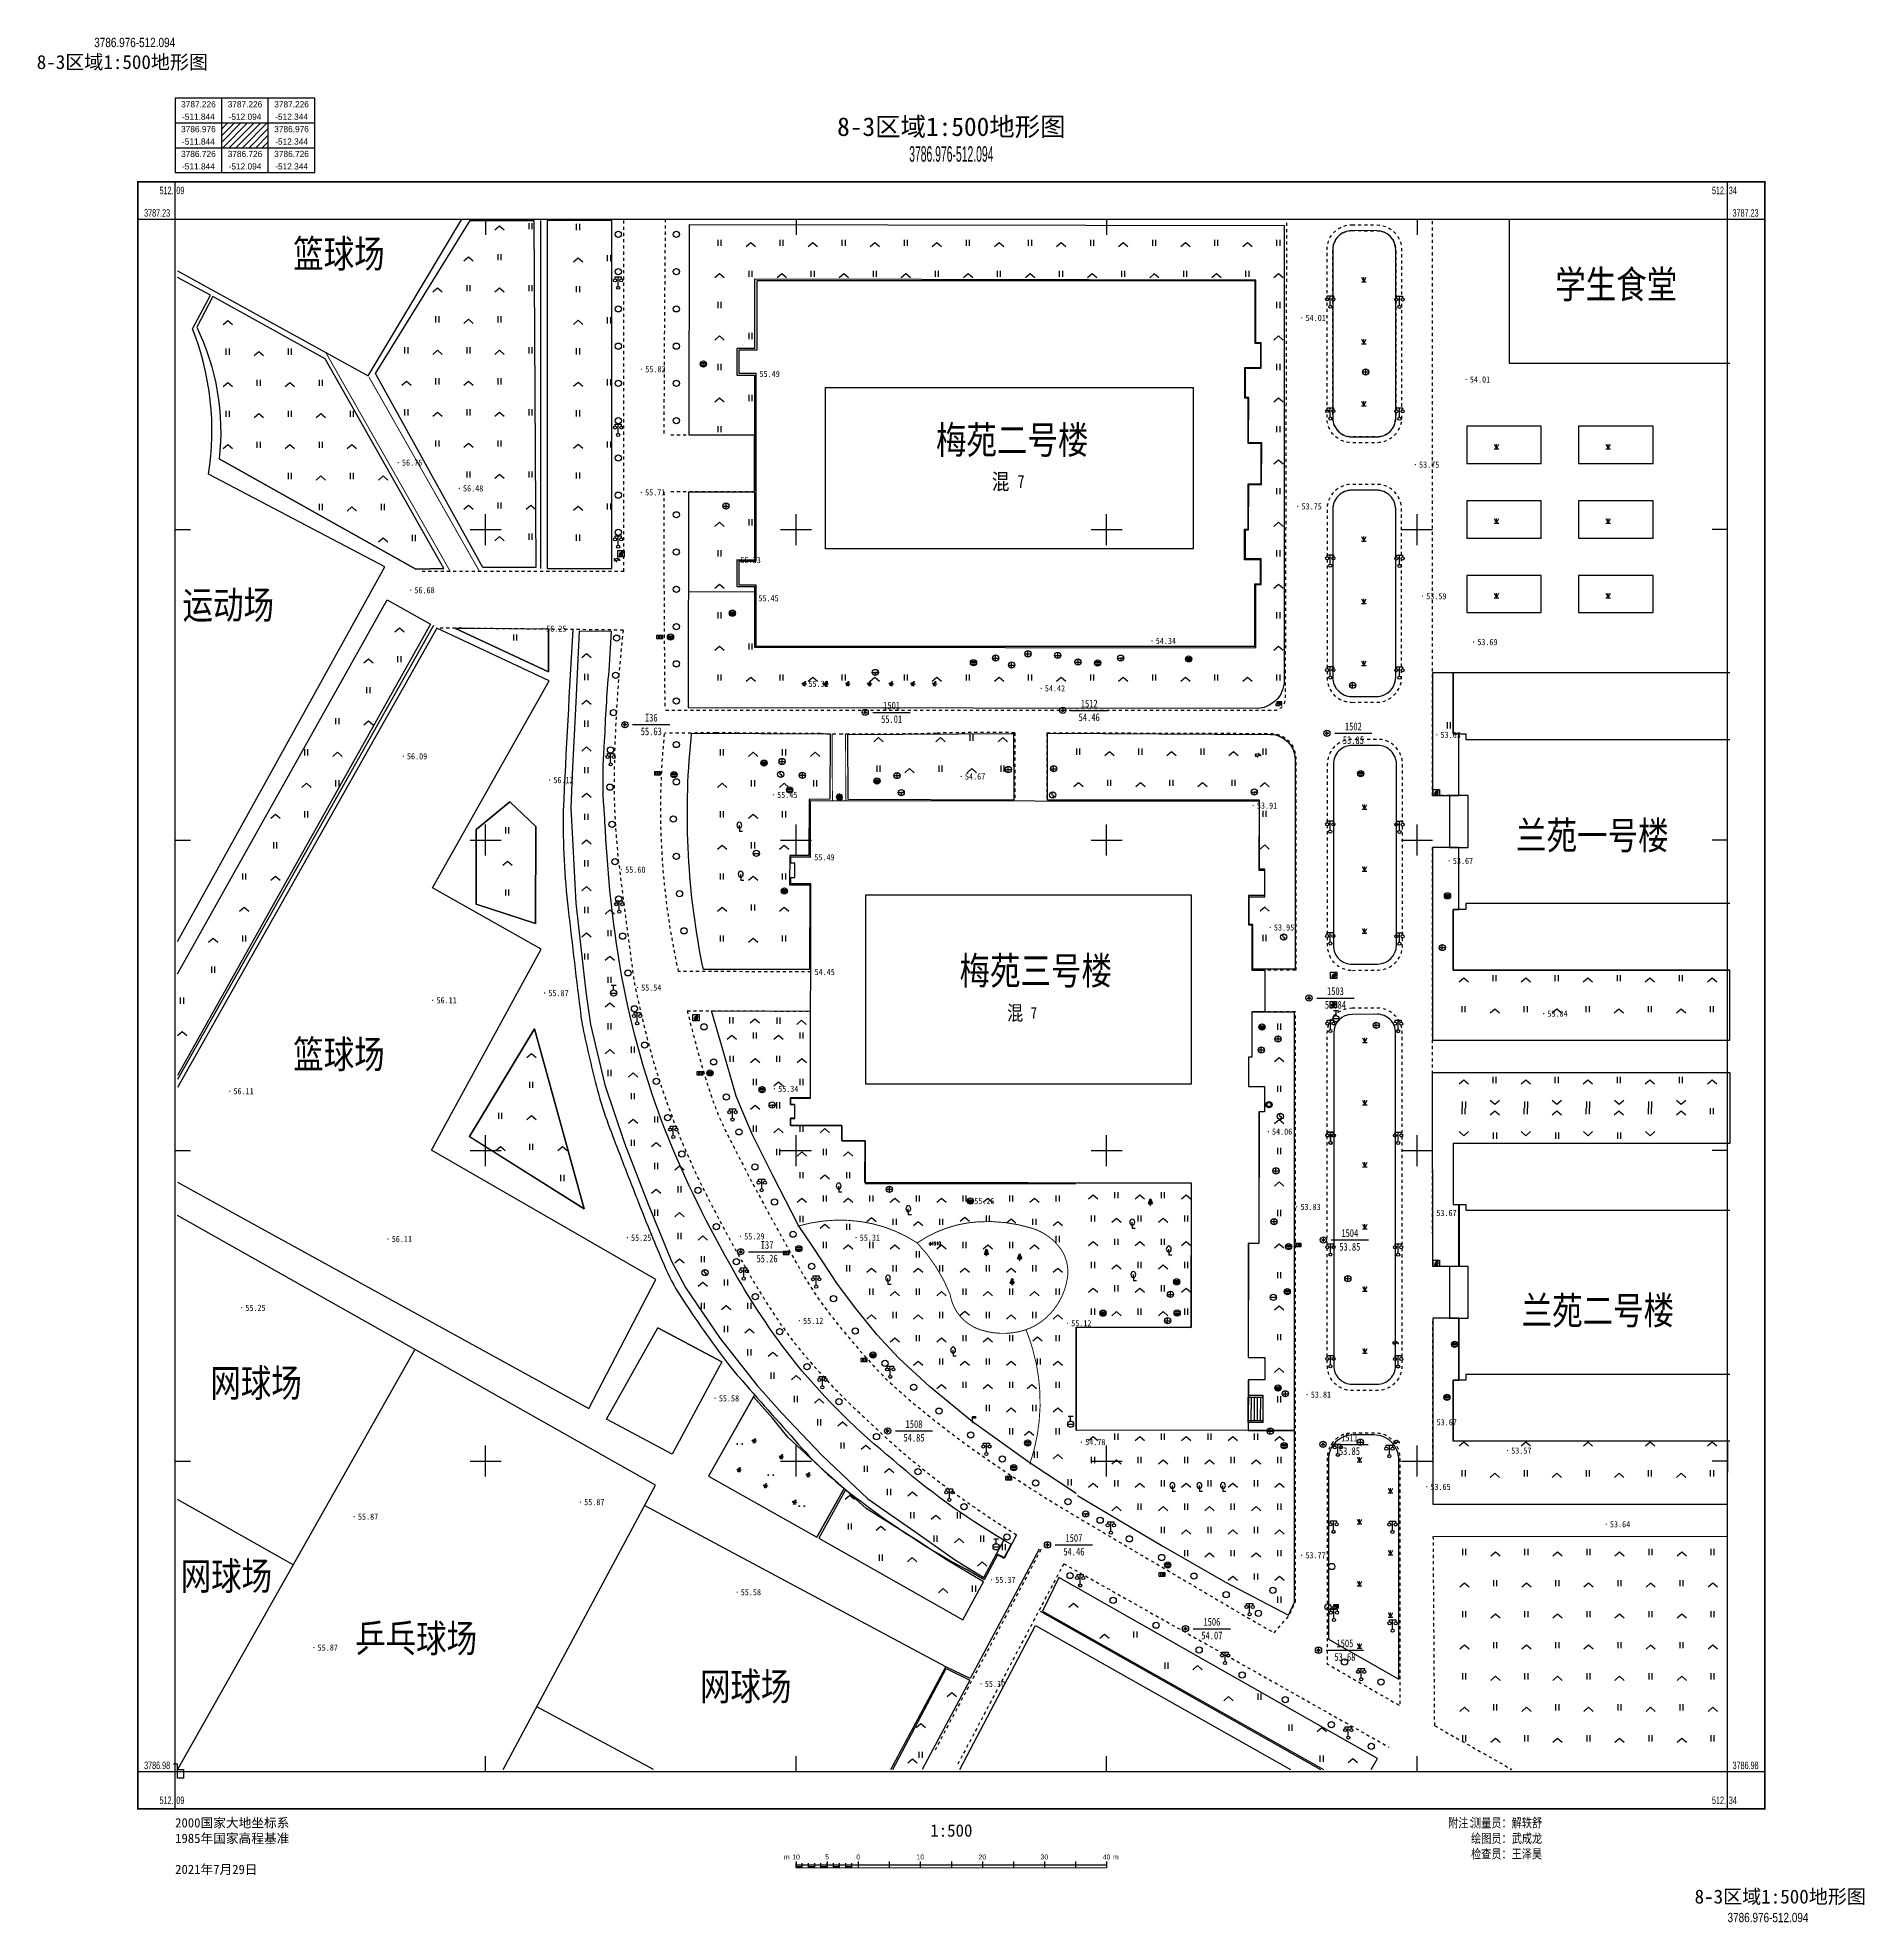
# Model space of a CAD drawing. Extents: x 512072 to 512366, y 3786952 to 3787255.
import ezdxf
from ezdxf.enums import TextEntityAlignment as Align

# ---------------------------------------------------------------- set-up
doc = ezdxf.new("R2010")
doc.units = 0
doc.header["$LTSCALE"] = 0.5
doc.header["$PDMODE"] = 34
doc.header["$PDSIZE"] = 0.3
doc.linetypes.add('X3', pattern=[5, 4, -1])
doc.linetypes.add('X6', pattern=[2, 1, -1])
doc.layers.get('0').update_dxf_attribs({"linetype": 'CONTINUOUS'})
for name, color, linetype in [('COMPONENT', 4, 'CONTINUOUS'), ('DLDW', 11, 'CONTINUOUS'), ('DLSS', 4, 'CONTINUOUS'), ('GCD', 1, 'CONTINUOUS'), ('JMD', 6, 'CONTINUOUS'), ('KZD', 1, 'CONTINUOUS'), ('TK', 7, 'CONTINUOUS'), ('ZBTZ', 3, 'CONTINUOUS'), ('ZDH', 1, 'CONTINUOUS')]:
    doc.layers.add(name, color=color, linetype=linetype)
doc.styles.add('HZ', font='rs.shx', dxfattribs={"width": 0.8, "bigfont": 'hztxt.shx'})
doc.styles.add('中等线体', font='')
doc.styles.add('宋体', font='')
doc.styles.add('正等线体', font='simhei.ttf')
doc.styles.add('等线体', font='simhei.ttf')
doc.styles.add('细等线体', font='', dxfattribs={"width": 0.8})
doc.styles.add('长等线体', font='', dxfattribs={"width": 0.8})
doc.styles.add('黑体', font='simhei.ttf')
doc.styles.get('中等线体').set_extended_font_data('FZZhongDengXian-Z07S')
doc.styles.get('宋体').set_extended_font_data('SimSun')
doc.styles.get('细等线体').set_extended_font_data('FZXiDengXian-Z06S')
doc.styles.get('长等线体').set_extended_font_data('FZXiDengXian-Z06S')
doc.linetypes.add('1161', pattern='A,0,[149,AAA.SHX,S=0.15,R=0,X=0,Y=0],-1.6', length=1.6)
doc.linetypes.add('444', pattern='A,4.5,[145,AAA.SHX,S=1,R=0,X=0,Y=1],4.5,-0.5,[146,AAA.SHX,S=1,R=0,X=0,Y=0],-0.5', length=10)
doc.linetypes.add('447', pattern='A,8,-1,[148,AAA.SHX,S=1,R=0,X=0,Y=0],-1', length=10)

msp = doc.modelspace()

# ---------------------------------------------------------------- texts
at = {"layer": 'JMD', "linetype": 'Continuous', "style": '等线体', "width": 0.8}
for s, p in [('篮球场', (512120.38, 3787220.52)), ('学生食堂', (512326.07, 3787215.6)), ('梅苑二号楼', (512228.8, 3787190.52)), ('运动场', (512102.56, 3787163.91)), ('兰苑一号楼', (512322.23, 3787126.83)), ('梅苑三号楼', (512232.59, 3787105.05)), ('篮球场', (512120.38, 3787091.62)), ('兰苑二号楼', (512323.12, 3787050.32)), ('网球场', (512107.03, 3787038.67)), ('网球场', (512102.25, 3787007.58)), ('乒乓球场', (512132.81, 3786997.53)), ('网球场', (512185.88, 3786989.79))]:
    msp.add_text(s, height=4.5, dxfattribs=at).set_placement(p, align=Align.MIDDLE)
at = {"layer": 'JMD', "linetype": 'Continuous', "style": '宋体', "width": 0.8}
for height, p in [(2.6, (512228.35, 3787183.75)), (2.38, (512230.57, 3787098.18))]:
    msp.add_text('混', height=height, dxfattribs=at).set_placement(p, align=Align.MIDDLE_RIGHT)
at = {"layer": 'JMD', "linetype": 'Continuous', "style": '正等线体', "width": 0.8}
for height, p in [(2.08, (512229.66, 3787183.75)), (1.91, (512231.77, 3787098.18))]:
    msp.add_text('7', height=height, dxfattribs=at).set_placement(p, align=Align.MIDDLE_LEFT)
at = {"layer": 'KZD', "linetype": 'Continuous', "style": '正等线体', "width": 0.8}
for s, p in [('1512', (512241.2, 3787147.98, 54.46)), ('I36', (512170.68, 3787145.71, 55.63)), ('55.01', (512209.38, 3787145.47, 55.01)), ('1501', (512209.38, 3787147.67, 55.01)), ('54.46', (512241.2, 3787145.78, 54.46)), ('55.63', (512170.68, 3787143.51, 55.63)), ('53.85', (512283.74, 3787142.1, 53.85)), ('1502', (512283.74, 3787144.3, 53.85)), ('53.84', (512280.86, 3787099.47, 53.84)), ('1503', (512280.86, 3787101.67, 53.84)), ('I37', (512189.33, 3787060.81, 55.26)), ('53.85', (512283.17, 3787060.51, 53.85)), ('1504', (512283.17, 3787062.71, 53.85)), ('55.26', (512189.33, 3787058.61, 55.26)), ('54.85', (512212.99, 3787029.76, 54.84)), ('1508', (512212.99, 3787031.96, 54.84)), ('1511', (512283.11, 3787029.8, 53.85)), ('53.85', (512283.11, 3787027.6, 53.85)), ('54.46', (512238.74, 3787011.42, 54.45)), ('1507', (512238.74, 3787013.62, 54.45)), ('1506', (512260.96, 3787000.11, 54.06)), ('54.07', (512260.96, 3786997.91, 54.06)), ('1505', (512282.38, 3786996.65, 53.67)), ('53.68', (512282.38, 3786994.45, 53.67))]:
    msp.add_text(s, height=1.25, dxfattribs=at).set_placement(p, align=Align.MIDDLE)
at = {"layer": 'TK', "linetype": 'Continuous', "style": '中等线体', "width": 0.8}
msp.add_text('3786.976-512.094', height=1.5, dxfattribs=at).set_placement((512094, 3787253.25), align=Align.BOTTOM_RIGHT)
at = {"layer": 'TK', "linetype": 'Continuous'}
for height, style, p in [(2.25, '黑体', (512085.51, 3787249.5)), (3, '宋体', (512219, 3787238.5))]:
    msp.add_text('8-3区域1:500地形图', height=height, dxfattribs=dict(at, style=style)).set_placement(p, align=Align.BOTTOM_CENTER)
for s, height, style, p in [('3787.226', 1, '细等线体', (512097.75, 3787244.5)), ('-511.844', 1, '细等线体', (512097.75, 3787242.5)), ('3787.226', 1, '细等线体', (512105.25, 3787244.5)), ('-512.094', 1, '细等线体', (512105.25, 3787242.5)), ('3787.226', 1, '细等线体', (512112.75, 3787244.5)), ('-512.344', 1, '细等线体', (512112.75, 3787242.5)), ('3786.976', 1, '细等线体', (512097.75, 3787240.5)), ('3786.976', 1, '细等线体', (512112.75, 3787240.5)), ('3786.726', 1, '细等线体', (512097.75, 3787236.5)), ('-511.844', 1, '细等线体', (512097.75, 3787238.5)), ('3786.726', 1, '细等线体', (512105.25, 3787236.5)), ('3786.726', 1, '细等线体', (512112.75, 3787236.5)), ('-512.344', 1, '细等线体', (512112.75, 3787238.5)), ('-511.844', 1, '细等线体', (512097.75, 3787234.5)), ('-512.094', 1, '细等线体', (512105.25, 3787234.5)), ('-512.344', 1, '细等线体', (512112.75, 3787234.5)), ('1:500', 2, '宋体', (512219, 3786966.5)), ('m', 0.8, '中等线体', (512192.5, 3786962.25)), ('10', 0.8, '中等线体', (512194, 3786962.25)), ('5', 0.8, '中等线体', (512199, 3786962.25)), ('0', 0.8, '中等线体', (512204, 3786962.25)), ('10', 0.8, '中等线体', (512214, 3786962.25)), ('20', 0.8, '中等线体', (512224, 3786962.25)), ('30', 0.8, '中等线体', (512234, 3786962.25)), ('40', 0.8, '中等线体', (512244, 3786962.25)), ('m', 0.8, '中等线体', (512245.5, 3786962.25))]:
    msp.add_text(s, height=height, dxfattribs=dict(at, style=style)).set_placement(p, align=Align.MIDDLE)
at = {"layer": 'TK', "linetype": 'Continuous', "style": '长等线体', "width": 0.5}
msp.add_text('3786.976-512.094', height=2.5, dxfattribs=at).set_placement((512219, 3787234.5), align=Align.BOTTOM_CENTER)
at = {"layer": 'TK', "linetype": 'Continuous', "style": '中等线体', "width": 0.7}
for s, p in [('512.', (512093.75, 3787230.62)), ('512.', (512343.75, 3787230.62)), ('3787.23', (512349, 3787227)), ('3786.98', (512349, 3786977)), ('512.', (512093.75, 3786971.38)), ('512.', (512343.75, 3786971.38))]:
    msp.add_text(s, height=1.2, dxfattribs=at).set_placement(p, align=Align.MIDDLE_RIGHT)
for s, p in [('09', (512094.2, 3787230.62)), ('34', (512344.2, 3787230.62)), ('3787.23', (512089, 3787227)), ('3786.98', (512089, 3786977)), ('09', (512094.2, 3786971.38)), ('34', (512344.2, 3786971.38))]:
    msp.add_text(s, height=1.2, dxfattribs=at).set_placement(p, align=Align.MIDDLE_LEFT)
at = {"layer": 'TK', "linetype": 'Continuous', "style": '宋体'}
for s, p in [('2000国家大地坐标系', (512094, 3786968.5)), ('1985年国家高程基准', (512094, 3786966)), ('2021年7月29日', (512094, 3786961))]:
    msp.add_text(s, height=1.5, dxfattribs=at).set_placement(p, align=Align.TOP_LEFT)
at = {"layer": 'TK', "linetype": 'Continuous', "width": 0.8}
for s, style, p in [('附注：', '宋体', (512299, 3786968.5)), ('附注：', '宋体', (512299, 3786968.5)), ('测量员：解轶舒', '宋体', (512302.69, 3786968.5)), ('测量员：解轶舒', '宋体', (512302.69, 3786968.5)), ('绘图员：武成龙', '宋体', (512302.69, 3786966)), ('绘图员：武成龙', '宋体', (512302.69, 3786966)), ('检查员：王泽昊', '宋体', (512302.69, 3786963.5)), ('检查员：王泽昊', '宋体', (512302.69, 3786963.5)), ('3786.976-512.094', '中等线体', (512344, 3786953.25))]:
    msp.add_text(s, height=1.5, dxfattribs=dict(at, style=style)).set_placement(p, align=Align.TOP_LEFT)
at = {"layer": 'TK', "linetype": 'Continuous', "style": '黑体'}
msp.add_text('8-3区域1:500地形图', height=2.25, dxfattribs=at).set_placement((512352.49, 3786957), align=Align.TOP_CENTER)
at = {"layer": 'ZDH', "linetype": 'Continuous', "style": 'HZ', "width": 0.8}
msp.add_text('1510', height=0.5, dxfattribs=at).set_placement((512215.79, 3787060.8, 55.31))

# ---------------------------------------------------------------- blocks, each defined once
blk = doc.blocks.new('gcbj0118')
for p, q in [((-1, 2.9), (-1, 3.5)), ((-1, 3.5), (1, 3.5)), ((0, 0.5), (0, 3.5)), ((1, 3.5), (1, 2.9))]:
    blk.add_line(p, q)
for centre in [(-1, 2.4), (0, 0), (1, 2.4)]:
    blk.add_circle(centre, 0.5)
blk = doc.blocks.new('gcbj0402')
blk.add_circle((0, 0), 1)
blk = doc.blocks.new('gcbj0612')
for p, q in [((-0.75, 0.26), (0.16, 0.53)), ((-0.57, -0.34), (0.34, -0.07))]:
    blk.add_line(p, q)
at = {"flags": 128}
for points in [[(-0.73, 0.26), (-0.77, 0.25), (-0.79, 0.23), (-0.81, 0.19), (-0.83, 0.15), (-0.84, 0.1), (-0.84, 0.05), (-0.84, -0.01), (-0.83, -0.07), (-0.81, -0.12), (-0.79, -0.18), (-0.77, -0.23), (-0.74, -0.27), (-0.7, -0.3), (-0.67, -0.33), (-0.63, -0.34), (-0.6, -0.34), (-0.57, -0.34), (-0.54, -0.32), (-0.51, -0.29), (-0.49, -0.25), (-0.48, -0.2), (-0.47, -0.15), (-0.47, -0.1), (-0.48, -0.04), (-0.49, 0.02), (-0.51, 0.07), (-0.54, 0.13), (-0.56, 0.17), (-0.6, 0.21), (-0.63, 0.24), (-0.67, 0.26), (-0.7, 0.27)], [(-0.71, 0.18), (-0.72, 0.17), (-0.75, 0.12), (-0.75, 0.04), (-0.74, -0.06), (-0.7, -0.15), (-0.66, -0.22), (-0.62, -0.25), (-0.6, -0.26), (-0.59, -0.24), (-0.57, -0.2), (-0.56, -0.12), (-0.58, -0.02), (-0.61, 0.08), (-0.66, 0.14), (-0.7, 0.17)]]:
    blk.add_lwpolyline(points, close=True, dxfattribs=at)
blk.add_lwpolyline([(0.3, -0.08), (0.33, -0.07), (0.36, -0.05), (0.38, -0.02), (0.4, 0.02), (0.41, 0.07), (0.42, 0.12), (0.41, 0.18), (0.41, 0.23), (0.39, 0.29), (0.37, 0.35), (0.35, 0.4), (0.32, 0.44), (0.28, 0.48), (0.25, 0.51), (0.21, 0.52), (0.18, 0.53), (0.15, 0.52)], dxfattribs=at)
at = {"extrusion": (0, 0, -1), "flags": 128}
blk.add_lwpolyline([(-0.4, 0.25), (-0.51, 0.28), (-0.61, 0.29), (-0.69, 0.27), (-0.77, 0.2), (-0.81, 0.09), (-0.82, -0.01), (-0.8, -0.06), (-0.76, -0.08), (-0.7, -0.09), (-0.64, -0.09), (-0.59, -0.07), (-0.57, -0.04), (-0.59, -0.01), (-0.63, 0.02), (-0.69, 0.03), (-0.75, 0.03), (-0.79, 0.02), (-0.84, -0.01), (-0.89, -0.1), (-0.91, -0.19), (-0.9, -0.29), (-0.87, -0.38)], dxfattribs=at)
blk.add_lwpolyline([(-0.09, -0.2), (-0.22, -0.54), (0.05, -0.54)], close=True)
blk = doc.blocks.new('gcbj0109')
at = {"linetype": 'Continuous'}
for radius in [1, 0.645]:
    blk.add_circle((0, 0), radius, dxfattribs=at)
blk = doc.blocks.new('gcbj0305')
for points in [[(-1.01, 1.01), (1.01, 1.01), (1.01, -1.01), (-1.01, -1.01)], [(-0.47, 0.01), (-0.39, -0.06), (-0.31, 0.01), (-0.39, 0.09)], [(0.13, 0.3), (0.13, -0.79), (0.15, -0.85), (0.24, -0.85), (0.28, -0.8), (0.28, -0.15), (0.33, -0.15), (0.33, -0.8), (0.36, -0.85), (0.44, -0.85), (0.49, -0.8), (0.49, 0.3), (0.52, 0.3), (0.52, -0.11), (0.55, -0.14), (0.6, -0.14), (0.64, -0.09), (0.64, 0.43), (0.53, 0.54), (0.14, 0.54), (0.03, 0.45), (-0.06, 0.26), (-0.33, 0.26), (-0.36, 0.24), (-0.36, 0.18), (-0.34, 0.15), (-0.01, 0.14), (0.11, 0.31)], [(-0.4, -0.13), (-0.31, -0.2), (-0.25, -0.13), (-0.33, -0.06)], [(-0.4, -0.25), (-0.3, -0.25), (-0.3, -0.35), (-0.4, -0.35)]]:
    blk.add_lwpolyline(points, close=True)
blk.add_lwpolyline([(-0.6, -0.18), (-0.47, -0.82), (-0.21, -0.82), (-0.09, -0.16)])
blk.add_circle((0.3, 0.72), 0.128)
blk = doc.blocks.new('gcbj0126')
for p, q in [((-0.88, 0.3), (-0.19, -0.57)), ((-0.34, 0.29), (-0.55, 0)), ((0.02, 0.23), (-0.34, 0.29)), ((0.08, 0.45), (-0.13, -0.29)), ((0.02, 0.23), (0.38, -0.06)), ((-0.13, -0.29), (-0.59, -0.71)), ((-0.19, -0.57), (0.01, -0.57)), ((-0.16, -0.62), (-0.19, -0.57)), ((0.06, -0.62), (-0.16, -0.62)), ((-0.14, -0.31), (0.21, -0.76)), ((0.01, -0.57), (0.06, -0.62))]:
    blk.add_line(p, q)
for centre, radius in [((-0.6, -0.05), 0.0751), ((0.13, 0.58), 0.145), ((0.43, -0.11), 0.0738)]:
    blk.add_circle(centre, radius)
blk = doc.blocks.new('gcbj0301')
for points in [[(-0.41, 0.73), (-0.5, 0.46), (-0.47, 0.45), (-0.38, 0.66), (-0.35, 0.58), (-0.45, 0.32), (-0.36, 0.32), (-0.35, 0.06), (-0.33, 0.06), (-0.32, 0.32), (-0.29, 0.32), (-0.27, 0.06), (-0.24, 0.06), (-0.24, 0.32), (-0.15, 0.32), (-0.25, 0.58), (-0.21, 0.66), (-0.14, 0.45), (-0.09, 0.46), (-0.18, 0.72), (-0.24, 0.74), (-0.36, 0.75), (-0.41, 0.73)], [(-0.33, 0.9), (-0.37, 0.79), (-0.3, 0.77), (-0.22, 0.79), (-0.27, 0.9), (-0.3, 0.91)], [(-0.04, 1), (0.04, 1), (0.04, 0), (-0.04, 0)], [(0.17, 0.72), (0.11, 0.43), (0.16, 0.43), (0.21, 0.65), (0.24, 0.54), (0.18, 0.06), (0.23, 0.06), (0.31, 0.38), (0.38, 0.06), (0.44, 0.07), (0.37, 0.52), (0.4, 0.65), (0.46, 0.42), (0.5, 0.43), (0.44, 0.72), (0.37, 0.76), (0.24, 0.76), (0.18, 0.72)]]:
    blk.add_lwpolyline(points, close=True)
blk.add_circle((0.31, 0.85), 0.0571)
blk = doc.blocks.new('gcbj0113')
for p, q in [((-1, 0), (1, 0)), ((-0.8, 2.6), (0.8, 2.6)), ((0, 1), (0, 2.6))]:
    blk.add_line(p, q)
blk.add_circle((0, 0), 1)
blk = doc.blocks.new('gcbj0105')
for p, q in [((0, 1), (-0.38, 0.18)), ((-0.38, 0.18), (0.38, -0.18)), ((0, -1), (0.38, -0.18))]:
    blk.add_line(p, q)
blk.add_circle((0, 0), 1)
blk = doc.blocks.new('gcbj0101')
blk.add_line((-1, 0), (1, 0))
blk.add_circle((0, 0), 1)
blk = doc.blocks.new('gcbj0213')
for p, q in [((0, 0), (0, 2)), ((0, 2), (1, 2)), ((1, 1.5), (0, 1.5)), ((0, 0), (0.5, 0)), ((1, 2), (1, 1.5))]:
    blk.add_line(p, q)
blk = doc.blocks.new('gcbj0110')
at = {"linetype": 'Continuous'}
for p, q in [((-1, 0), (1, 0)), ((1, 0), (0, 0)), ((0, 0), (0, -1))]:
    blk.add_line(p, q, dxfattribs=at)
blk.add_circle((0, 0), 1, dxfattribs=at)
blk = doc.blocks.new('gcbj0102')
for p, q in [((-1, 0), (1, 0)), ((0, -1), (0, 1))]:
    blk.add_line(p, q)
blk.add_circle((0, 0), 1)
blk = doc.blocks.new('gcbj0103')
for p, q in [((-1, 0), (1, 0)), ((-0.9, 0.43), (0.9, 0.43)), ((-0.88, -0.47), (0.88, -0.47))]:
    blk.add_line(p, q)
blk.add_circle((0, 0), 1)
blk = doc.blocks.new('gcbj0104')
for p, q in [((-0.5, 0.5), (-0.5, -0.5)), ((0, 0.5), (0, -0.5)), ((0.5, 0.5), (0.5, -0.5))]:
    blk.add_line(p, q)
blk.add_lwpolyline([(-1, 0.5), (-1, -0.5), (1, -0.5), (1, 0.5)], close=True)
blk = doc.blocks.new('*U47')
at = {"linetype": 'Continuous'}
for points in [[(0.07, 0.09), (0.4, 0.14), (-0.26, 0.14)], [(0.07, 0.09), (-0.26, 0.14), (-0.26, 0.03)], [(0.07, 0.09), (-0.26, 0.03), (0.4, 0.03)], [(0.07, 0.09), (0.4, 0.03), (0.4, 0.14)]]:
    blk.add_solid(points, dxfattribs=at)
blk = doc.blocks.new('gcbj0307')
for p, q in [((-0.4, 0), (-0.4, -0.25)), ((-0.4, 0), (0.34, 0)), ((0.4, 0.25), (-0.26, 0.25)), ((-0.26, 0.25), (-0.26, 0.03)), ((-0.26, 0.14), (0.4, 0.14)), ((-0.26, 0.03), (0.4, 0.03)), ((0.07, 0), (0.07, -0.25)), ((0.2, 0), (0.2, -0.25)), ((0.34, 0), (0.34, -0.25)), ((0.4, -0.25), (0.4, 0.25)), ((-0.4, -0.25), (0.07, -0.25))]:
    blk.add_line(p, q)
at = {"linetype": 'Continuous'}
blk.add_blockref('*U47', (0, 0), dxfattribs=at)
blk = doc.blocks.new('*U49')
at = {"linetype": 'Continuous'}
for points in [[(-0.37, 1.06), (-0.71, 0.48), (-0.09, 0.48)], [(0.18, 1.52), (-0.53, 1.06), (0.37, 1.06)], [(-0.18, 1.52), (-0.53, 1.06), (0.18, 1.52)], [(0.37, 1.06), (-0.53, 1.06), (-0.37, 1.06)], [(0, 2.02), (-0.37, 1.52), (-0.18, 1.52)], [(-0.37, 1.06), (-0.09, 0.48), (0.09, 0.48)], [(-0.37, 1.06), (0.09, 0.48), (0.71, 0.48)], [(0.37, 1.06), (-0.37, 1.06), (0.71, 0.48)], [(0, 2.02), (-0.18, 1.52), (0.37, 1.52)], [(-0.18, 1.52), (0.18, 1.52), (0.37, 1.52)], [(0.09, 0.48), (-0.09, 0), (0.09, 0)], [(-0.09, 0.48), (-0.09, 0), (0.09, 0.48)], [(0.18, 1.52), (0.37, 1.06), (0.53, 1.06)]]:
    blk.add_solid(points, dxfattribs=at)
blk = doc.blocks.new('gcbj0401')
for p, q in [((-0.37, 1.06), (-0.71, 0.48)), ((-0.71, 0.48), (-0.09, 0.48)), ((-0.18, 1.52), (-0.53, 1.06)), ((-0.53, 1.06), (-0.37, 1.06)), ((0, 2.02), (-0.37, 1.52)), ((-0.37, 1.52), (-0.18, 1.52)), ((-0.09, 0.48), (-0.09, 0)), ((-0.09, 0), (0.09, 0)), ((0, 2.02), (0.37, 1.52)), ((0.09, 0.48), (0.09, 0)), ((0.09, 0.48), (0.71, 0.48)), ((0.18, 1.52), (0.53, 1.06)), ((0.18, 1.52), (0.37, 1.52)), ((0.37, 1.06), (0.71, 0.48)), ((0.37, 1.06), (0.53, 1.06))]:
    blk.add_line(p, q)
at = {"linetype": 'Continuous'}
blk.add_blockref('*U49', (0, 0), dxfattribs=at)
blk = doc.blocks.new('gc211')
for p, q in [((0, 0), (-1.5, -1.32)), ((1.5, -1.32), (0, 0))]:
    blk.add_line(p, q)
blk = doc.blocks.new('gc121')
for p, q in [((-0.5, -1), (-0.5, 1)), ((0.5, -1), (0.5, 1))]:
    blk.add_line(p, q)
blk = doc.blocks.new('gc143')
for p, q in [((0, 1), (0, 2)), ((0, 1), (0, 0)), ((1, 0), (0, 0))]:
    blk.add_line(p, q)
for centre, start, end in [((0.225, 2), 102.680383, 257.319617), ((-0.225, 2), 282.680383, 77.319617)]:
    blk.add_arc(centre, 1.025, start, end)
blk = doc.blocks.new('gc124')
for p, q in [((-0.75, 1.5), (0, 0)), ((-0.75, 0), (0.75, 0)), ((0, 0), (0, 1.5)), ((0, 0), (0.75, 1.5))]:
    blk.add_line(p, q)
blk = doc.blocks.new('gc163')
at = {"const_width": 0.3}
for points in [[(-0.95, 0, 1), (-0.65, 0, 1)], [(0.65, 0, 1), (0.95, 0, 1)]]:
    blk.add_lwpolyline(points, format="xyb", close=True, dxfattribs=at)
blk = doc.blocks.new('ac50tk')
for p, q in [((45, 539), (0, 539)), ((0, 539), (0, 515)), ((15, 515), (15, 539)), ((30, 515), (30, 539)), ((45, 515), (45, 539)), ((0, 531), (45, 531)), ((0, 523), (45, 523)), ((0, 515), (45, 515)), ((0, -12), (0, 512)), ((500, -12), (500, 512)), ((-12, 500), (512, 500)), ((100, 500), (100, 495)), ((200, 500), (200, 495)), ((300, 500), (300, 495)), ((400, 500), (400, 495)), ((100, 395), (100, 405)), ((200, 395), (200, 405)), ((300, 395), (300, 405)), ((400, 395), (400, 405)), ((0, 400), (5, 400)), ((95, 400), (105, 400)), ((195, 400), (205, 400)), ((295, 400), (305, 400)), ((395, 400), (405, 400)), ((500, 400), (495, 400)), ((100, 295), (100, 305)), ((200, 295), (200, 305)), ((300, 295), (300, 305)), ((400, 295), (400, 305)), ((0, 300), (5, 300)), ((95, 300), (105, 300)), ((195, 300), (205, 300)), ((295, 300), (305, 300)), ((395, 300), (405, 300)), ((500, 300), (495, 300)), ((100, 195), (100, 205)), ((200, 195), (200, 205)), ((300, 195), (300, 205)), ((400, 195), (400, 205)), ((0, 200), (5, 200)), ((95, 200), (105, 200)), ((195, 200), (205, 200)), ((295, 200), (305, 200)), ((395, 200), (405, 200)), ((500, 200), (495, 200)), ((100, 95), (100, 105)), ((200, 95), (200, 105)), ((300, 95), (300, 105)), ((400, 95), (400, 105)), ((0, 100), (5, 100)), ((95, 100), (105, 100)), ((195, 100), (205, 100)), ((295, 100), (305, 100)), ((395, 100), (405, 100)), ((500, 100), (495, 100)), ((-12, 0), (512, 0)), ((100, 0), (100, 5)), ((200, 0), (200, 5)), ((300, 0), (300, 5)), ((400, 0), (400, 5))]:
    blk.add_line(p, q)
at = {"color": 0}
for p, q in [((15, 524.79), (21.21, 531)), ((15, 526.91), (19.09, 531)), ((15, 529.04), (16.96, 531)), ((15.33, 523), (23.33, 531)), ((17.45, 523), (25.45, 531)), ((19.57, 523), (27.57, 531)), ((21.69, 523), (29.69, 531)), ((23.81, 523), (30, 529.19)), ((25.94, 523), (30, 527.06)), ((28.06, 523), (30, 524.94))]:
    blk.add_line(p, q, dxfattribs=at)
blk.add_lwpolyline([(-12, -12, 0.5, 0.5, 0), (-12, 512, 0.5, 0.5, 0), (512, 512, 0.5, 0.5, 0), (512, -12, 0.5, 0.5, 0)], format="xyseb", close=True)
blk = doc.blocks.new('GC200')
at = {"linetype": 'Continuous', "const_width": 0.2, "flags": 128}
blk.add_lwpolyline([(-0.1, 0, 1), (0.1, 0, 1)], format="xyb", close=True, dxfattribs=at)
blk = doc.blocks.new('gc257')
blk.add_circle((0, 0), 1)
blk.add_point((0, 0))

# ---------------------------------------------------------------- linework, layer by layer
at = {"linetype": 'Continuous'}
for p, q in [((512100.08, 3787213.54), (512097.48, 3787208.62)), ((512118.17, 3787203.48), (512100.08, 3787213.54)), ((512137.28, 3787169.72), (512118.17, 3787203.48)), ((512132.75, 3787169.65, 55.65), (512101.09, 3787187.39, 55.71)), ((512127.79, 3787170.03), (512099.39, 3787184.93)), ((512137.28, 3787169.72), (512132.75, 3787169.65, 55.65)), ((512154.15, 3787153.09), (512139.15, 3787160.09)), ((512154.15, 3787160.09), (512154.15, 3787153.09)), ((512142.5, 3787127.69), (512147.89, 3787132.16)), ((512147.89, 3787132.16), (512152.07, 3787128.18)), ((512142.5, 3787115.69), (512142.5, 3787127.69)), ((512152.07, 3787128.18), (512152.01, 3787112.57)), ((512152.01, 3787112.57), (512142.5, 3787115.69)), ((512274.28, 3787098.22), (512274.28, 3787098.29)), ((512141.38, 3787078.27), (512151.88, 3787095.6)), ((512151.88, 3787095.6), (512159.86, 3787066.6)), ((512159.86, 3787066.6), (512141.35, 3787078.28)), ((512163.46, 3787032.76), (512171.71, 3787047.47)), ((512182.02, 3787041.97, 49.29), (512171.71, 3787047.47)), ((512187.31, 3787036.67, 58.05), (512179.92, 3787023.58)), ((512274.28, 3787030.94), (512274.28, 3787030.96)), ((512179.92, 3787023.58), (512197.33, 3787013.75)), ((512201.75, 3787021.57, 34.71), (512197.33, 3787013.75)), ((512094.39, 3786977.19), (512093.72, 3786977.19)), ((512094.39, 3786974.95), (512094.39, 3786977.19)), ((512094.39, 3786976.35), (512095.33, 3786976.35)), ((512095.33, 3786976.35), (512095.33, 3786974.95)), ((512095.33, 3786974.95), (512094.39, 3786974.95))]:
    msp.add_line(p, q, dxfattribs=at)
at = {"layer": 'DLDW', "linetype": 'Continuous', "elevation": 55.71, "flags": 128}
msp.add_lwpolyline([(512094.39, 3787217.66), (512125.09, 3787200.79), (512140.16, 3787226)], dxfattribs=at)
at = {"layer": 'DLDW', "linetype": 'Continuous', "flags": 128}
msp.add_lwpolyline([(512094.39, 3787109.66), (512127.79, 3787170.03), (512099.39, 3787184.93, 0.13361), (512096.8, 3787208.36), (512099.69, 3787213.75), (512094.39, 3787216.6)], format="xyb", dxfattribs=at)
msp.add_lwpolyline([(512094.39, 3787070.91), (512105.3, 3787064.91), (512160.64, 3787034.46), (512171.42, 3787055.25), (512135.31, 3787076.06), (512152.94, 3787108.45), (512135.45, 3787118.32), (512154.26, 3787151.66), (512136.16, 3787160.16), (512094.39, 3787086.18)], dxfattribs=at)
at = {"layer": 'DLSS', "linetype": 'X6'}
for p, q in [((512299.25, 3787133.17, 107.24), (512296.51, 3787133.17)), ((512299.25, 3787124.81, 107.24), (512296.51, 3787124.81)), ((512299.25, 3787057.36, 53.62), (512296.52, 3787057.36)), ((512299.25, 3787049, 53.62), (512296.53, 3787049)), ((512299.27, 3787049, 53.62), (512296.53, 3787049, -53.62))]:
    msp.add_line(p, q, dxfattribs=at)
at = {"layer": 'DLSS', "linetype": 'X6', "flags": 128}
for points, elevation in [([(512166.27, 3787169.28), (512166.27, 3787226)], 55.71), ([(512187.32, 3787191.19), (512173.34, 3787191.19)], 55.31), ([(512187.32, 3787182.09), (512173.34, 3787182.09)], 55.31), ([(512166.27, 3787169.28), (512133.45, 3787169.25)], 55.71), ([(512196.37, 3787104.77), (512175.08, 3787104.86)], 54.45), ([(512176.47, 3787098.51), (512196.36, 3787098.47)], 55.4)]:
    msp.add_lwpolyline(points, dxfattribs=dict(at, elevation=elevation))
at = {"layer": 'DLSS', "linetype": 'X6', "elevation": 55.55, "flags": 128}
for points in [[(512172.94, 3787226, 0.002279), (512172.71, 3787191.19)], [(512172.69, 3787182.09, 0.00229), (512172.86, 3787147.12)]]:
    msp.add_lwpolyline(points, format="xyb", dxfattribs=at)
at = {"layer": 'DLSS', "linetype": 'X6', "flags": 128}
for points in [[(512172.98, 3787146.93), (512270.54, 3787146.94, 0.474621), (512272.82, 3787148.91), (512273.03, 3787226)], [(512166.16, 3787159.82, 0.023119), (512164.7, 3787137.05, 0.035023), (512165.56, 3787121.26, 0.002163), (512167.79, 3787104.1, 0.018965), (512168.12, 3787102.16, 0.011786), (512170.27, 3787093.1, 0.016317), (512172.19, 3787086.65, 0.011428), (512174.6, 3787079.93, 0.013932), (512176.85, 3787074.53, 0.012656), (512179.89, 3787068.2, 0.008712), (512184.7, 3787059.2, 0.010278), (512188.55, 3787052.61, 0.014488), (512191.51, 3787048.07, 0.027015), (512196.18, 3787042.09, 0.020977), (512202.89, 3787034.99, 0.005651), (512203.54, 3787034.37, 0.000776), (512208.31, 3787029.94, 0.02537), (512217.09, 3787022.63, 0.022515), (512229.51, 3787014.12)], [(512175.08, 3787104.86, -0.013946), (512173.81, 3787111.43, -0.013946), (512172.91, 3787118.06, -0.026271), (512172.21, 3787130.65, -0.026271), (512172.84, 3787143.23)], [(512234.39, 3787143.3), (512270.47, 3787143.18, -0.413213), (512274.46, 3787139.18), (512274.46, 3787105.05)], [(512176.47, 3787098.51, 0.019466), (512180.14, 3787085.38, 0.03857), (512182.74, 3787079, 0.014095), (512194.75, 3787056.67, 0.03751), (512200.11, 3787048.78, 0.016836), (512206.42, 3787041.38, 0.028497), (512210.53, 3787037.35, 0.024996), (512222.74, 3787027.72, 0.020464), (512238.66, 3787017.36, 0.000747), (512250.91, 3787010.11, 0.000596), (512266.28, 3787001.06, 0.001493), (512267.43, 3787000.39, 0.000276), (512271, 3786998.33)]]:
    msp.add_lwpolyline(points, format="xyb", dxfattribs=at)
for points, elevation in [([(512283.51, 3787225.09), (512287.51, 3787225.08, -0.413457), (512291.5, 3787221.08), (512291.5, 3787193.99, -0.414214), (512287.5, 3787189.99), (512283.5, 3787189.99, -0.414214), (512279.5, 3787193.99), (512279.5, 3787221.09, -0.41497)], 53.76), ([(512283.5, 3787224.15), (512287.5, 3787224.14, -0.413457), (512290.56, 3787221.08), (512290.56, 3787193.99, -0.414214), (512287.5, 3787190.93), (512283.5, 3787190.93, -0.414214), (512280.43, 3787193.99), (512280.43, 3787221.09, -0.41497)], 53.76), ([(512283.51, 3787148.19), (512287.51, 3787148.2, 0.413457), (512291.5, 3787152.2), (512291.5, 3787179.29, 0.414214), (512287.5, 3787183.29), (512283.5, 3787183.29, 0.414214), (512279.5, 3787179.29), (512279.5, 3787152.19, 0.41497)], 53.76), ([(512283.5, 3787149.13), (512287.5, 3787149.14, 0.413457), (512290.56, 3787152.2), (512290.56, 3787179.29, 0.414214), (512287.5, 3787182.35), (512283.5, 3787182.35, 0.414214), (512280.43, 3787179.29), (512280.43, 3787152.19, 0.41497)], 53.76), ([(512283.58, 3787105.03), (512287.69, 3787105.07, 0.411091), (512291.65, 3787109.07), (512291.66, 3787138.23, 0.414214), (512287.66, 3787142.23), (512283.55, 3787142.23, 0.414214), (512279.55, 3787138.23), (512279.54, 3787109.03, 0.417343)], 53.83), ([(512283.53, 3787098.97), (512287.54, 3787098.99, -0.415922), (512291.56, 3787094.99), (512291.56, 3787041.36, -0.414214), (512287.56, 3787037.36), (512283.55, 3787037.36, -0.414214), (512279.55, 3787041.36), (512279.55, 3787094.97, -0.412508)], 53.83)]:
    msp.add_lwpolyline(points, format="xyb", close=True, dxfattribs=dict(at, elevation=elevation))
for points in [[(512296.51, 3787133.17), (512296.51, 3787226)], [(512166.16, 3787159.82), (512136.16, 3787160.16)], [(512229.2, 3787143.3), (512229.2, 3787132.38)], [(512234.39, 3787143.23), (512234.39, 3787132.38)], [(512296.52, 3787057.36), (512296.51, 3787065.96), (512296.51, 3787124.81)], [(512274.46, 3787105.05), (512269.48, 3787105.05)], [(512274.42, 3787098.35), (512269.48, 3787098.35)], [(512274.42, 3787003.28), (512274.42, 3787098.35)], [(512296.51, 3787093.78), (512344.39, 3787093.78)], [(512296.51, 3787088.58), (512344.39, 3787088.58)], [(512296.59, 3787019.04), (512296.55, 3787032.26), (512296.53, 3787049)], [(512296.84, 3786983.39), (512296.62, 3787013.84)], [(512233.42, 3787011.74), (512216.2, 3786979.13)], [(512237.1, 3787009.48), (512219.87, 3786976.87)], [(512237.1, 3787009.48), (512289.46, 3786979.95)], [(512271, 3786998.33), (512273.41, 3787001.15), (512274.42, 3787003.28)], [(512296.84, 3786983.39), (512309.25, 3786976.35)]]:
    msp.add_lwpolyline(points, dxfattribs=at)
at = {"layer": 'DLSS', "linetype": 'X3', "const_width": 0.15, "flags": 128}
for points, elevation in [([(512138.32, 3787169.25), (512118.32, 3787204.42)], 55.71), ([(512143.02, 3787169.26), (512125.23, 3787200.55)], 55.71), ([(512187.32, 3787165.98), (512176.69, 3787165.98)], 55.33)]:
    msp.add_lwpolyline(points, dxfattribs=dict(at, elevation=elevation))
at = {"layer": 'DLSS', "linetype": 'X6'}
msp.add_lwpolyline([(512172.84, 3787143.23, -0.000918), (512181.1, 3787143.26, -0.002163), (512184.6, 3787143.25, -0.000215), (512197.92, 3787143.15, 0.000901), (512201.09, 3787143.12, 0.006023), (512216.67, 3787143.24, -0.007488), (512229.2, 3787143.3, -0.000692)], format="xyb", dxfattribs=at)
at = {"layer": 'DLSS', "linetype": 'X3', "const_width": 0.15, "flags": 128}
for points in [[(512199.79, 3787143.12), (512199.85, 3787132.38)], [(512201.97, 3787143.12), (512202, 3787132.38)], [(512296.59, 3787019.04), (512344, 3787019.04)], [(512296.62, 3787013.84), (512343.95, 3787013.84)]]:
    msp.add_lwpolyline(points, dxfattribs=at)
for points in [[(512194.23, 3787063.82, -0.107022), (512204.38, 3787064.58, -0.111746), (512213.51, 3787061.13, -0.094118), (512218.8, 3787052.88, 0.283907), (512223.7, 3787047.14, 0.132147), (512229.88, 3787046.84, 0.147598), (512234.75, 3787049.55, 0.157841), (512237.7, 3787055.54, 0.207264), (512236.34, 3787060.54, 0.150533), (512232.01, 3787063.49, 0.08945), (512223.38, 3787064.54, 0.069045), (512218.23, 3787063.52, 0.068554), (512213.51, 3787061.13)], [(512231.63, 3787025.49, 0.076996), (512233.29, 3787034.76, 0.076996), (512232.08, 3787044.1, 0.013195), (512231.58, 3787045.64, 0.013195), (512231.01, 3787047.16)]]:
    msp.add_lwpolyline(points, format="xyb", dxfattribs=at)
at = {"layer": 'DLSS', "linetype": 'X6', "flags": 128}
msp.add_lwpolyline([(512279.55, 3787026.51), (512279.55, 3786993.32), (512291.26, 3786986.6), (512291.26, 3787026.51, 0.414214), (512287.26, 3787030.51), (512283.55, 3787030.51, 0.414214)], format="xyb", close=True, dxfattribs=at)
at = {"layer": 'JMD', "linetype": '444'}
msp.add_line((512152.82, 3787225.81, 55.71), (512152.82, 3787169.72, 55.71), dxfattribs=at)
at = {"layer": 'JMD', "linetype": 'Continuous'}
for p, q in [((512266.81, 3787032.51), (512266.82, 3787036.31)), ((512266.83, 3787036.61), (512266.82, 3787036.31)), ((512267.31, 3787032.51), (512267.32, 3787036.31)), ((512267.81, 3787032.5), (512267.82, 3787036.31)), ((512268.31, 3787032.5), (512268.32, 3787036.31)), ((512268.81, 3787032.5), (512268.82, 3787036.3)), ((512269.16, 3787036.6), (512269.15, 3787036.3)), ((512266.81, 3787032.21), (512266.81, 3787032.51)), ((512269.14, 3787032.2), (512269.14, 3787032.5))]:
    msp.add_line(p, q, dxfattribs=at)
at = {"layer": 'JMD', "linetype": 'Continuous', "flags": 128}
for points in [[(512308.85, 3787226), (512308.85, 3787202.82), (512344.39, 3787202.82)], [(512344.39, 3787152.96), (512299.81, 3787152.96), (512299.81, 3787143.14), (512301.87, 3787143.14), (512301.87, 3787142.21), (512344.39, 3787142.21)], [(512344.39, 3787115.77), (512301.87, 3787115.77), (512301.87, 3787114.84), (512299.81, 3787114.84), (512299.81, 3787105.05), (512344.39, 3787105.05)], [(512344.39, 3787077.15), (512299.81, 3787077.15), (512299.81, 3787067.33), (512301.87, 3787067.33), (512301.87, 3787066.4), (512344.39, 3787066.4)], [(512344.39, 3787039.96), (512301.87, 3787039.96), (512301.87, 3787039.03), (512299.81, 3787039.03), (512299.81, 3787029.24), (512344.39, 3787029.24)], [(512220.35, 3786976.35), (512232.53, 3786999.55), (512273.62, 3786976.35)]]:
    msp.add_lwpolyline(points, dxfattribs=at)
for points in [[(512267.9, 3787157.26), (512267.9, 3787167.29), (512268.79, 3787167.29), (512268.79, 3787171.13), (512266.21, 3787171.13), (512266.21, 3787176.1), (512266.8, 3787176.1), (512266.8, 3787183.38), (512268.88, 3787183.38), (512268.88, 3787189.86), (512266.79, 3787189.86), (512266.79, 3787197.15), (512266.26, 3787197.15), (512266.26, 3787202.09), (512268.82, 3787202.09), (512268.82, 3787205.95), (512267.95, 3787205.95), (512267.95, 3787216.07), (512187.7, 3787216.07), (512187.7, 3787204.92), (512184.8, 3787204.92), (512184.8, 3787201.21), (512187.51, 3787201.21), (512187.51, 3787170.86), (512184.78, 3787170.86), (512184.78, 3787167.13), (512187.51, 3787167.13), (512187.51, 3787157.26), (512267.86, 3787157.26)], [(512198.71, 3787198.88), (512257.96, 3787198.88), (512257.96, 3787172.93), (512198.71, 3787172.93)], [(512196.33, 3787084.46), (512196.39, 3787118.96), (512193.13, 3787118.97), (512193.13, 3787119.99), (512193.8, 3787119.99), (512193.81, 3787122.27), (512193.13, 3787122.28), (512193.13, 3787123.3), (512196.32, 3787123.29), (512196.33, 3787132.38), (512268.56, 3787132.26), (512268.54, 3787121.17), (512269.42, 3787121.17), (512269.41, 3787117.06), (512266.87, 3787117.06), (512266.87, 3787112.34), (512267.41, 3787112.34), (512267.4, 3787105.05), (512269.49, 3787105.05), (512269.48, 3787098.35), (512267.41, 3787098.36), (512267.4, 3787091.06), (512266.87, 3787091.06), (512266.87, 3787086.34), (512269.43, 3787086.34), (512269.42, 3787082.24), (512268.57, 3787082.24), (512268.53, 3787061.06), (512266.84, 3787061.07), (512266.81, 3787042.69), (512269.51, 3787042.68), (512269.51, 3787039.09), (512266.83, 3787039.1), (512266.81, 3787030.94), (512239.1, 3787030.99), (512239.12, 3787047.57), (512257.62, 3787047.54), (512257.65, 3787070.76), (512205.09, 3787070.85), (512205.1, 3787077.6), (512201.38, 3787077.6), (512201.39, 3787080.06), (512193.12, 3787080.07), (512193.12, 3787081.15), (512193.8, 3787081.15), (512193.8, 3787083.44), (512193.14, 3787083.44), (512193.14, 3787084.46)], [(512205.19, 3787117.13), (512205.19, 3787086.73), (512257.65, 3787086.73), (512257.65, 3787117.13)], [(512163.46, 3787032.76), (512171.71, 3787047.47), (512182.02, 3787041.97), (512174.04, 3787027.1)]]:
    msp.add_lwpolyline(points, close=True, dxfattribs=at)
at = {"layer": 'JMD', "linetype": '444', "flags": 128}
for points in [[(512135.6, 3787160.59), (512094.39, 3787087.46)], [(512229.51, 3787014.12), (512227.53, 3787010.31), (512226.41, 3787010.91)], [(512233.29, 3787001.84), (512278.44, 3786976.35)]]:
    msp.add_lwpolyline(points, dxfattribs=at)
msp.add_lwpolyline([(512158.05, 3787159.91, 0.003349), (512156.5, 3787130.72, 0.032206), (512157.29, 3787114.87, 0.002156), (512159.34, 3787097.69, 0.019951), (512159.65, 3787095.84, 0.013553), (512162.03, 3787085.67, 0.024999), (512163.74, 3787080.27, 0.002775), (512165.59, 3787075.41, 0.001871), (512168.39, 3787068.22, 0.002762), (512170.7, 3787062.45, 0.003325), (512172.68, 3787057.69, 0.043409), (512175.42, 3787052.52, 0.01928), (512182.98, 3787041.75, 0.016907), (512184.69, 3787039.66, 0.003123), (512194.36, 3787028.74, 0.057894), (512204.4, 3787019.55, 0.039524), (512221.37, 3787008.58)], format="xyb", dxfattribs=at)
at = {"layer": 'JMD', "linetype": 'Continuous', "flags": 128}
for points, elevation in [([(512300.75, 3787114.84), (512300.75, 3787124.81), (512302.25, 3787124.81), (512302.25, 3787133.17), (512300.75, 3787133.17), (512300.75, 3787143.14)], 53.62), ([(512300.75, 3787133.17), (512299.25, 3787133.17), (512299.25, 3787124.81), (512300.75, 3787124.81)], 107.24), ([(512300.75, 3787039.03), (512300.75, 3787049), (512302.25, 3787049), (512302.25, 3787057.36), (512300.75, 3787057.36), (512300.75, 3787067.33)], 53.62), ([(512300.75, 3787057.36), (512299.25, 3787057.36), (512299.25, 3787049), (512300.75, 3787049)], 53.62)]:
    msp.add_lwpolyline(points, dxfattribs=dict(at, elevation=elevation))
at = {"layer": 'JMD', "linetype": '447', "flags": 128}
for points in [[(512146.85, 3786976.35), (512171.36, 3787022.1), (512094.39, 3787065.55)], [(512132.58, 3787043.99), (512094.39, 3786976.35)], [(512113, 3787009.31), (512094.39, 3787019.81)], [(512209.25, 3786976.35), (512218.1, 3786992.87), (512169.61, 3787018.84)], [(512233.14, 3787011.84), (512222.05, 3786990.97), (512218.1, 3786992.87)], [(512171.02, 3786976.35), (512152.24, 3786986.41)]]:
    msp.add_lwpolyline(points, dxfattribs=at)
at = {"layer": 'JMD', "linetype": 'Continuous'}
for points in [[(512266.82, 3787036.31), (512269.15, 3787036.3)], [(512266.83, 3787036.61), (512269.16, 3787036.6)], [(512269.14, 3787032.5), (512266.81, 3787032.51)], [(512269.14, 3787032.2), (512266.81, 3787032.21)]]:
    msp.add_lwpolyline(points, dxfattribs=at)
at = {"layer": 'JMD', "linetype": '444', "elevation": 54.98, "flags": 128}
msp.add_lwpolyline([(512226.41, 3787010.91), (512224.28, 3787006.88), (512221.37, 3787008.58)], dxfattribs=at)
at = {"layer": 'KZD', "linetype": 'Continuous'}
for p, q in [((512206.38, 3787146.57, 55.01), (512212.38, 3787146.57, 55.01)), ((512238.2, 3787146.88, 54.46), (512244.2, 3787146.88, 54.46)), ((512167.68, 3787144.61, 55.63), (512173.68, 3787144.61, 55.63)), ((512280.74, 3787143.2, 53.85), (512286.74, 3787143.2, 53.85)), ((512277.86, 3787100.57, 53.84), (512283.86, 3787100.57, 53.84)), ((512280.17, 3787061.61, 53.85), (512286.17, 3787061.61, 53.85)), ((512186.33, 3787059.71, 55.26), (512192.33, 3787059.71, 55.26)), ((512209.99, 3787030.86, 54.84), (512215.99, 3787030.86, 54.84)), ((512280.11, 3787028.7, 53.85), (512286.11, 3787028.7, 53.85)), ((512235.74, 3787012.52, 54.45), (512241.74, 3787012.52, 54.45)), ((512257.96, 3786999.01, 54.06), (512263.96, 3786999.01, 54.06)), ((512279.38, 3786995.55, 53.67), (512285.38, 3786995.55, 53.67))]:
    msp.add_line(p, q, dxfattribs=at)
at = {"layer": 'TK', "linetype": 'Continuous'}
for p, q in [((512194, 3786961.5), (512194, 3786960.5)), ((512194, 3786960.62), (512194, 3786961.25)), ((512194, 3786961), (512244, 3786961)), ((512195, 3786960.62), (512195, 3786961.25)), ((512196, 3786960.62), (512196, 3786961.25)), ((512197, 3786960.62), (512197, 3786961.25)), ((512198, 3786960.62), (512198, 3786961.25)), ((512199, 3786961.5), (512199, 3786960.5)), ((512199, 3786960.62), (512199, 3786961.25)), ((512200, 3786960.62), (512200, 3786961.25)), ((512201, 3786960.62), (512201, 3786961.25)), ((512202, 3786960.62), (512202, 3786961.25)), ((512203, 3786960.62), (512203, 3786961.25)), ((512204, 3786961.5), (512204, 3786960.5)), ((512209, 3786961.5), (512209, 3786960.5)), ((512214, 3786961.5), (512214, 3786960.5)), ((512219, 3786961.5), (512219, 3786960.5)), ((512224, 3786961.5), (512224, 3786960.5)), ((512229, 3786961.5), (512229, 3786960.5)), ((512234, 3786961.5), (512234, 3786960.5)), ((512239, 3786961.5), (512239, 3786960.5)), ((512244, 3786961.5), (512244, 3786960.5))]:
    msp.add_line(p, q, dxfattribs=at)
at = {"layer": 'TK', "linetype": 'Continuous', "flags": 128}
for points in [[(512194, 3786960.62, 0.3, 0.3, 0), (512195, 3786960.62, 0.3, 0.3, 0)], [(512196, 3786960.62, 0.3, 0.3, 0), (512197, 3786960.62, 0.3, 0.3, 0)], [(512198, 3786960.62, 0.3, 0.3, 0), (512199, 3786960.62, 0.3, 0.3, 0)], [(512200, 3786960.62, 0.3, 0.3, 0), (512201, 3786960.62, 0.3, 0.3, 0)], [(512202, 3786960.62, 0.3, 0.3, 0), (512203, 3786960.62, 0.3, 0.3, 0)]]:
    msp.add_lwpolyline(points, format="xyseb", dxfattribs=at)
at = {"layer": 'TK', "linetype": 'Continuous', "const_width": 0.15, "flags": 128}
msp.add_lwpolyline([(512194, 3786960.5), (512244, 3786960.5)], dxfattribs=at)
at = {"layer": 'ZBTZ', "linetype": 'Continuous', "flags": 128}
for points in [[(512152.1, 3787169.88), (512143.55, 3787169.88), (512126.26, 3787201.14), (512141.5, 3787225.81), (512151.79, 3787225.81)], [(512164.33, 3787225.81), (512153.9, 3787225.81), (512153.9, 3787169.72), (512164.33, 3787169.72)], [(512154.15, 3787159.96), (512142.33, 3787160.09), (512139.15, 3787160.09), (512154.15, 3787153.09)], [(512299.81, 3787152.96), (512296.51, 3787152.96), (512296.51, 3787133.17), (512300.75, 3787133.17), (512300.75, 3787143.14), (512299.81, 3787143.14)], [(512202.28, 3787142.94), (512202.31, 3787132.57), (512229.13, 3787132.51), (512229.08, 3787143.12)], [(512152.07, 3787128.18), (512147.89, 3787132.16), (512142.5, 3787127.69), (512142.5, 3787115.69), (512152.01, 3787112.57)], [(512266.81, 3787030.95), (512274.28, 3787030.95), (512274.28, 3787098.29), (512267.4, 3787098.29), (512267.4, 3787091.06), (512266.87, 3787091.06), (512266.87, 3787086.35), (512269.41, 3787086.35), (512269.41, 3787082.23), (512268.54, 3787082.23), (512268.54, 3787061.06), (512266.81, 3787061.06), (512266.81, 3787042.69), (512269.51, 3787042.69), (512269.51, 3787039.09), (512266.81, 3787039.09), (512266.81, 3787036.3), (512269.15, 3787036.3), (512269.15, 3787032.21), (512266.81, 3787032.21)], [(512151.88, 3787095.6), (512141.38, 3787078.27), (512159.86, 3787066.6)], [(512300.77, 3787057.36), (512296.53, 3787057.36), (512296.51, 3787088.58), (512344.39, 3787088.58), (512344.39, 3787077.13), (512299.83, 3787077.13), (512299.83, 3787067.33), (512300.77, 3787067.33)], [(512300.77, 3787049), (512296.53, 3787049), (512296.53, 3787019.04), (512344, 3787019.04), (512344.03, 3787029.24), (512299.83, 3787029.23), (512299.83, 3787039.03), (512300.77, 3787039.03)], [(512197.33, 3787013.75), (512201.75, 3787021.57), (512197.81, 3787025.07), (512192.67, 3787029.87), (512190.25, 3787032.84), (512187.13, 3787036.35), (512179.92, 3787023.58)], [(512201.97, 3787021.36), (512197.67, 3787013.58), (512220.87, 3787000.46), (512224.16, 3787006.56), (512217.93, 3787010.27), (512213.78, 3787013.05), (512205.31, 3787018.39)], [(512227.46, 3787013.29), (512228.66, 3787012.64), (512227.53, 3787010.47), (512226.28, 3787011.08)]]:
    msp.add_lwpolyline(points, close=True, dxfattribs=at)
for points, elevation in [([(512187.32, 3787182.26), (512187.32, 3787191.19), (512176.77, 3787191.21), (512176.83, 3787225.16), (512272.62, 3787224.99), (512272.58, 3787152.13, -0.414165), (512268.48, 3787147.19), (512176.69, 3787147.3), (512176.75, 3787182.11), (512187.32, 3787182.09), (512187.3, 3787171.11), (512184.45, 3787171.11), (512184.44, 3787166.83), (512187.32, 3787166.83), (512187.3, 3787157.1), (512268.02, 3787156.95), (512268.04, 3787167.18), (512268.91, 3787167.17), (512268.92, 3787171.28), (512266.35, 3787171.29), (512266.36, 3787175.99), (512266.88, 3787175.99), (512266.89, 3787183.29), (512268.97, 3787183.29), (512268.98, 3787189.98), (512266.88, 3787189.99), (512266.89, 3787197.28), (512266.35, 3787197.29), (512266.36, 3787202), (512268.9, 3787201.99), (512268.9, 3787206.11), (512268.02, 3787206.11), (512268.04, 3787216.18), (512187.32, 3787216.32), (512187.3, 3787205.17), (512184.45, 3787205.17), (512184.44, 3787200.89), (512187.32, 3787200.89)], 55.33), ([(512132.75, 3787169.65), (512137.28, 3787169.72), (512118.17, 3787203.48), (512100.08, 3787213.54), (512097.48, 3787208.62, -0.141248), (512101.09, 3787187.39)], 55.65)]:
    msp.add_lwpolyline(points, format="xyb", close=True, dxfattribs=dict(at, elevation=elevation))
at = {"layer": 'ZBTZ', "linetype": '1161', "flags": 128}
for points in [[(512290.56, 3787221.08, 0.413457), (512287.5, 3787224.14), (512283.5, 3787224.15, 0.41497), (512280.43, 3787221.09), (512280.43, 3787193.99, 0.414214), (512283.5, 3787190.93), (512287.5, 3787190.93, 0.414214), (512290.56, 3787193.99)], [(512290.56, 3787179.29, 0.414214), (512287.5, 3787182.35), (512283.5, 3787182.35, 0.414214), (512280.43, 3787179.29), (512280.43, 3787152.19, 0.41497), (512283.5, 3787149.13), (512287.5, 3787149.14, 0.413457), (512290.56, 3787152.2)], [(512290.68, 3787138.23, 0.414214), (512287.66, 3787141.25), (512283.55, 3787141.25, 0.414214), (512280.53, 3787138.23), (512280.52, 3787109.03, 0.417343), (512283.57, 3787106.01), (512287.68, 3787106.05, 0.411091), (512290.67, 3787109.07)], [(512290.54, 3787094.99, 0.415922), (512287.55, 3787097.96), (512283.54, 3787097.94, 0.412508), (512280.58, 3787094.97), (512280.58, 3787041.36, 0.414214), (512283.55, 3787038.39), (512287.56, 3787038.39, 0.414214), (512290.54, 3787041.36)], [(512279.72, 3786997.31), (512291.06, 3786990.89), (512291.06, 3787026.22, 0.414214), (512287.06, 3787030.22), (512283.72, 3787030.22, 0.414214), (512279.72, 3787026.22)]]:
    msp.add_lwpolyline(points, format="xyb", close=True, dxfattribs=at)
for points in [[(512302, 3787186.64), (512314, 3787186.64), (512314, 3787192.64), (512302, 3787192.64)], [(512320, 3787186.64), (512332, 3787186.64), (512332, 3787192.64), (512320, 3787192.64)], [(512302, 3787174.64), (512314, 3787174.64), (512314, 3787180.64), (512302, 3787180.64)], [(512320, 3787174.64), (512332, 3787174.64), (512332, 3787180.64), (512320, 3787180.64)], [(512302, 3787162.64), (512314, 3787162.64), (512314, 3787168.64), (512302, 3787168.64)], [(512320, 3787162.64), (512332, 3787162.64), (512332, 3787168.64), (512320, 3787168.64)]]:
    msp.add_lwpolyline(points, close=True, dxfattribs=at)
at = {"layer": 'ZBTZ', "linetype": 'Continuous', "flags": 128}
for points in [[(512094.39, 3787104.47), (512128.15, 3787164.68), (512135.13, 3787160.77), (512094.39, 3787088.11)], [(512239.12, 3787020.79), (512231.69, 3787025.67), (512222.4, 3787032.32), (512215.46, 3787038.04), (512210.54, 3787042.59), (512207.01, 3787046.4), (512203.62, 3787050.59), (512200.66, 3787054.5), (512196.77, 3787060.46), (512194.38, 3787063.95), (512190.26, 3787071.99), (512186.96, 3787078.56), (512185.25, 3787082.58), (512184.37, 3787084.77), (512182.03, 3787092.8), (512180.39, 3787098.5), (512196.26, 3787098.48), (512196.26, 3787084.52), (512193.07, 3787084.52), (512193.07, 3787083.41), (512193.77, 3787083.41), (512193.77, 3787081.2), (512193.09, 3787081.2), (512193.09, 3787080.06), (512201.39, 3787080.06), (512201.39, 3787077.6), (512205.1, 3787077.6), (512205.1, 3787070.71), (512239.12, 3787070.71)], [(512239.34, 3787047.57), (512257.65, 3787047.57), (512257.65, 3787070.76), (512239.34, 3787070.76)], [(512239.12, 3787047.57), (512239.12, 3787030.94)], [(512239.34, 3787020.47), (512253.08, 3787012.32), (512263.14, 3787006.49), (512273.29, 3787001.17), (512274.28, 3787003.28), (512274.28, 3787030.96), (512239.12, 3787030.94)], [(512286.62, 3786976.35), (512287.63, 3786978.13), (512236.31, 3787007.24), (512233.66, 3787001.85), (512278.96, 3786976.35)], [(512209.6, 3786976.35), (512218.16, 3786992.6), (512221.99, 3786990.73), (512214.32, 3786976.35)]]:
    msp.add_lwpolyline(points, dxfattribs=at)
msp.add_lwpolyline([(512227.46, 3787013.29, -0.048734), (512209.68, 3787026.15, -0.04995), (512194.1, 3787041.54, -0.041891), (512183.32, 3787057.77, -0.038027), (512172.39, 3787080.68, -0.045473), (512165.66, 3787105.58, -0.028103), (512163.3, 3787127.54, -0.005252), (512163.16, 3787129.94, -0.034648), (512162.99, 3787138.97), (512163.17, 3787141.9, -0.012633), (512163.88, 3787153.28), (512164.25, 3787159.59), (512159.07, 3787159.65), (512158.54, 3787148.23), (512157.94, 3787136.64), (512157.74, 3787131.13), (512157.98, 3787126.13), (512158.52, 3787115.85), (512160.15, 3787101.58), (512160.9, 3787096.29), (512163.18, 3787086.59), (512166.38, 3787077.19), (512170.18, 3787067.37), (512173.88, 3787058.32), (512176.18, 3787053.96), (512181.77, 3787045.75), (512187.75, 3787038.16), (512191.7, 3787033.72), (512198.17, 3787026.95), (512205.53, 3787019.93), (512213.11, 3787014.69), (512219.67, 3787010.04), (512224.22, 3787007.26), (512226.28, 3787011.08)], format="xyb", dxfattribs=at)
for points in [[(512196.16, 3787105.15), (512179.07, 3787105.15, -0.076163), (512177.08, 3787142.28), (512177.13, 3787143.25), (512199.5, 3787143.13), (512199.44, 3787132.57), (512196.13, 3787132.53), (512196.05, 3787123.51), (512193, 3787123.52), (512192.95, 3787118.81), (512196.22, 3787118.82)], [(512234.46, 3787132.46), (512234.46, 3787143.23), (512270.39, 3787143.03, -0.412611), (512274.36, 3787139.03), (512274.36, 3787105.23), (512267.55, 3787105.23), (512267.55, 3787112.42), (512266.97, 3787112.42), (512266.97, 3787116.87), (512269.51, 3787116.87), (512269.51, 3787121.34), (512268.64, 3787121.34), (512268.64, 3787132.46), (512268.62, 3787132.46)]]:
    msp.add_lwpolyline(points, format="xyb", close=True, dxfattribs=at)
at = {"layer": 'ZBTZ', "linetype": 'Continuous', "elevation": 53.62, "flags": 128}
msp.add_lwpolyline([(512300.75, 3787124.81), (512296.51, 3787124.81), (512296.51, 3787093.78), (512344.39, 3787093.78), (512344.39, 3787105.05), (512299.81, 3787105.05), (512299.81, 3787114.84), (512300.75, 3787114.84)], close=True, dxfattribs=at)
at = {"layer": 'ZDH', "linetype": 'Continuous'}
msp.add_point((512215.66, 3787060.99, 55.31), dxfattribs=at)

# ---------------------------------------------------------------- block references
at = {"layer": 'COMPONENT', "linetype": 'Continuous', "xscale": 0.5, "yscale": 0.5}
for name, p in [('gcbj0402', (512165.37, 3787223.55)), ('gcbj0402', (512174.73, 3787223.55)), ('gcbj0118', (512165.34, 3787214.95)), ('gcbj0402', (512165.37, 3787217.55)), ('gcbj0402', (512174.73, 3787217.55)), ('gcbj0118', (512280.03, 3787211.89, 53.89)), ('gcbj0118', (512291.17, 3787211.86, 53.81)), ('gcbj0402', (512165.37, 3787211.55)), ('gcbj0402', (512174.73, 3787211.55)), ('gcbj0402', (512165.37, 3787205.55)), ('gcbj0402', (512174.73, 3787205.55)), ('gcbj0103', (512179.07, 3787202.69)), ('gcbj0102', (512285.74, 3787201.4)), ('gcbj0402', (512165.37, 3787199.55)), ('gcbj0402', (512174.73, 3787199.55)), ('gcbj0402', (512165.37, 3787193.55)), ('gcbj0402', (512174.73, 3787193.55)), ('gcbj0118', (512280.03, 3787193.89, 53.89)), ('gcbj0118', (512291.17, 3787193.86, 53.81)), ('gcbj0118', (512165.34, 3787191.25)), ('gcbj0402', (512165.37, 3787187.55)), ('gcbj0402', (512165.37, 3787181.55)), ('gcbj0402', (512174.73, 3787178.39)), ('gcbj0102', (512182.72, 3787179.8)), ('gcbj0402', (512165.37, 3787175.55)), ('gcbj0118', (512165.34, 3787173.25)), ('gcbj0402', (512174.73, 3787172.39)), ('gcbj0612', (512165.12, 3787171.15, 55.84)), ('gcbj0305', (512165.79, 3787172.11, 55.82)), ('gcbj0118', (512280.03, 3787170.19, 53.89)), ('gcbj0118', (512291.17, 3787170.16, 53.81)), ('gcbj0402', (512174.73, 3787166.39)), ('gcbj0402', (512174.73, 3787160.39)), ('gcbj0103', (512183.72, 3787162.55)), ('gcbj0402', (512165.09, 3787158.53)), ('gcbj0104', (512172.02, 3787158.71, 55.53)), ('gcbj0103', (512173.77, 3787158.71, 55.53)), ('gcbj0402', (512174.73, 3787154.39)), ('gcbj0103', (512222.57, 3787154.58, 54.85)), ('gcbj0102', (512226.13, 3787155.32)), ('gcbj0102', (512228.71, 3787154.2)), ('gcbj0102', (512231.33, 3787156)), ('gcbj0102', (512236.14, 3787155.74, 54.58)), ('gcbj0102', (512239.4, 3787154.68)), ('gcbj0103', (512242.56, 3787154.54)), ('gcbj0110', (512246.28, 3787155.31, 54.47)), ('gcbj0103', (512257.21, 3787155.19, 54.36)), ('gcbj0402', (512164.93, 3787152.53)), ('gcbj0110', (512206.75, 3787153, 55.14)), ('gcbj0118', (512280.03, 3787152.19, 53.89)), ('gcbj0118', (512291.17, 3787152.16, 53.81)), ('gcbj0402', (512174.73, 3787148.39)), ('gcbj0126', (512195.38, 3787151.18, 55.32)), ('gcbj0126', (512198.88, 3787151.18, 55.32)), ('gcbj0126', (512202.38, 3787151.18, 55.32)), ('gcbj0126', (512205.88, 3787151.18, 55.32)), ('gcbj0126', (512209.38, 3787151.18, 55.32)), ('gcbj0126', (512212.88, 3787151.18, 55.32)), ('gcbj0126', (512216.38, 3787151.18, 55.32)), ('gcbj0102', (512283.62, 3787150.95)), ('gcbj0402', (512164.59, 3787146.53)), ('gcbj0118', (512164.13, 3787138.19)), ('gcbj0402', (512164.11, 3787140.53)), ('gcbj0402', (512174.73, 3787141.39)), ('gcbj0612', (512268.35, 3787139.69, 54.04)), ('gcbj0104', (512171.68, 3787136.74)), ('gcbj0103', (512174.33, 3787136.56)), ('gcbj0103', (512188.83, 3787138.4)), ('gcbj0105', (512191.53, 3787136.58)), ('gcbj0102', (512191.75, 3787138.66)), ('gcbj0102', (512195.01, 3787136.45)), ('gcbj0102', (512210.25, 3787136.4)), ('gcbj0102', (512228.17, 3787137.37)), ('gcbj0102', (512235.47, 3787137.49)), ('gcbj0103', (512284.93, 3787136.71)), ('gcbj0402', (512164.01, 3787134.53)), ('gcbj0402', (512174.73, 3787135.39)), ('gcbj0103', (512192.98, 3787134.09)), ('gcbj0103', (512207.02, 3787135.5)), ('gcbj0110', (512210.93, 3787133.65)), ('gcbj0105', (512235.32, 3787133.28, 54.26)), ('gcbj0110', (512267.78, 3787133.74, 53.94)), ('gcbj0305', (512297.09, 3787133.67, 53.69)), ('gcbj0402', (512164.37, 3787128.53)), ('gcbj0402', (512174.23, 3787129.39)), ('gcbj0118', (512280.03, 3787127.35, 53.89)), ('gcbj0118', (512291.17, 3787127.32, 53.81)), ('gcbj0101', (512187.58, 3787123.87, 55.53)), ('gcbj0402', (512164.84, 3787122.53)), ('gcbj0402', (512174.73, 3787123.39)), ('gcbj0103', (512192.12, 3787117.83)), ('gcbj0118', (512165.53, 3787114.49)), ('gcbj0402', (512165.42, 3787116.53)), ('gcbj0402', (512175.23, 3787117.39)), ('gcbj0103', (512298.9, 3787117.03)), ('gcbj0402', (512166.08, 3787110.53)), ('gcbj0402', (512175.95, 3787111.39)), ('gcbj0105', (512272.51, 3787110.4, 53.95)), ('gcbj0118', (512280.03, 3787109.35, 53.89)), ('gcbj0118', (512291.17, 3787109.32, 53.81)), ('gcbj0102', (512298.06, 3787108.7)), ('gcbj0402', (512166.93, 3787104.62)), ('gcbj0305', (512280.59, 3787104.21, 53.9)), ('gcbj0113', (512164.62, 3787101.37)), ('gcbj0305', (512280.52, 3787099.5, 53.9)), ('gcbj0402', (512167.97, 3787098.84)), ('gcbj0118', (512168.41, 3787096.49)), ('gcbj0305', (512177.86, 3787097.39)), ('gcbj0118', (512280.05, 3787095.26, 53.89)), ('gcbj0113', (512280.95, 3787097.25, 53.9)), ('gcbj0118', (512290.95, 3787095.24, 53.81)), ('gcbj0402', (512179.16, 3787095.93)), ('gcbj0103', (512269.03, 3787095.9)), ('gcbj0102', (512271.62, 3787093.99)), ('gcbj0102', (512287.44, 3787096.18)), ('gcbj0402', (512169.63, 3787092.99)), ('gcbj0102', (512268.91, 3787092.22)), ('gcbj0104', (512178.52, 3787088.45)), ('gcbj0103', (512180.12, 3787088.52, 55.48)), ('gcbj0402', (512180.71, 3787090.29)), ('gcbj0402', (512171.48, 3787087.15)), ('gcbj0402', (512182.76, 3787084.65)), ('gcbj0103', (512188.52, 3787085.82)), ('gcbj0402', (512173.33, 3787081.3)), ('gcbj0118', (512183.76, 3787080.99, 53.8)), ('gcbj0110', (512190.14, 3787083.33)), ('gcbj0109', (512270.15, 3787083.41, 54.04)), ('gcbj0105', (512271.99, 3787081.52, 53.98)), ('gcbj0118', (512174.22, 3787078.19)), ('gcbj0402', (512184.81, 3787079.02)), ('gcbj0118', (512280.05, 3787077.26, 53.89)), ('gcbj0118', (512280.1, 3787077.22, 53.9)), ('gcbj0118', (512290.95, 3787077.24, 53.81)), ('gcbj0402', (512175.6, 3787075.45)), ('gcbj0402', (512187.36, 3787073.38)), ('gcbj0102', (512271.28, 3787072.74)), ('gcbj0402', (512178.21, 3787069.61)), ('gcbj0118', (512188.47, 3787069.63, 109.21)), ('gcbj0102', (512209.02, 3787069.78)), ('gcbj0402', (512190.52, 3787067.74)), ('gcbj0103', (512222.08, 3787067.88, 55.26)), ('gcbj0401', (512251.03, 3787067.22)), ('gcbj0402', (512181.14, 3787063.76)), ('gcbj0102', (512270.97, 3787064.57)), ('gcbj0402', (512193.52, 3787062.54)), ('gcbj0103', (512194.44, 3787060.21, 55.26)), ('gcbj0103', (512273.31, 3787060.55, 53.99)), ('gcbj0104', (512274.84, 3787060.79, 53.78)), ('gcbj0118', (512280.05, 3787059.26, 53.89)), ('gcbj0118', (512290.95, 3787059.24, 53.81)), ('gcbj0402', (512184.38, 3787058.12)), ('gcbj0104', (512192.4, 3787059.52)), ('gcbj0402', (512196.52, 3787057.35)), ('gcbj0401', (512224.62, 3787059.1)), ('gcbj0401', (512229.98, 3787058.37)), ('gcbj0305', (512297.1, 3787057.85, 53.69)), ('gcbj0105', (512179.34, 3787056.34, 55.89)), ('gcbj0118', (512185.56, 3787055.39)), ('gcbj0118', (512197.23, 3787054.09, 109.21)), ('gcbj0401', (512228.78, 3787054.4)), ('gcbj0103', (512255.28, 3787054.87)), ('gcbj0102', (512282.85, 3787055.39)), ('gcbj0402', (512187.44, 3787052.49)), ('gcbj0402', (512200.02, 3787052.15)), ('gcbj0102', (512254.29, 3787052.84)), ('gcbj0101', (512270.86, 3787052.38, 53.98)), ('gcbj0103', (512273.09, 3787053.29, 53.93)), ('gcbj0103', (512243.44, 3787049.82, 55.36)), ('gcbj0102', (512253.83, 3787048.61)), ('gcbj0103', (512255.37, 3787049.85)), ('gcbj0402', (512191.34, 3787046.85)), ('gcbj0402', (512203.52, 3787046.96)), ('gcbj0104', (512204.92, 3787042.29)), ('gcbj0103', (512206.39, 3787043.08, 55.06)), ('gcbj0118', (512280.05, 3787041.26, 53.89)), ('gcbj0612', (512290.5, 3787045.03, 4.36)), ('gcbj0118', (512290.95, 3787041.24, 53.81)), ('gcbj0103', (512300.06, 3787044.81, 53.61)), ('gcbj0402', (512195.76, 3787041.21)), ('gcbj0118', (512198.24, 3787037.89)), ('gcbj0402', (512208.33, 3787041.76)), ('gcbj0118', (512209.16, 3787039.56, 109.21)), ('gcbj0402', (512212.92, 3787037.9)), ('gcbj0103', (512271.62, 3787037.76)), ('gcbj0102', (512272.79, 3787036.84)), ('gcbj0103', (512298.81, 3787036.27, 53.69)), ('gcbj0402', (512200.9, 3787035.57)), ('gcbj0402', (512217.02, 3787034.05)), ('gcbj0113', (512238.2, 3787031.95, 54.91)), ('gcbj0402', (512206.95, 3787029.93)), ('gcbj0402', (512222.12, 3787030.19)), ('gcbj0213', (512222.39, 3787032.19, 54.78)), ('gcbj0102', (512270.36, 3787030.82)), ('gcbj0126', (512187.33, 3787029.27)), ('gcbj0118', (512224.65, 3787027.15, 109.21)), ('gcbj0103', (512231.3, 3787028.92)), ('gcbj0103', (512272.6, 3787028.5)), ('gcbj0118', (512281.24, 3787027, 53.8)), ('gcbj0102', (512284.88, 3787029.05)), ('gcbj0118', (512289.55, 3787026.8, 53.8)), ('gcbj0612', (512290.66, 3787029.08, 53.81)), ('gcbj0126', (512184.88, 3787024.62)), ('gcbj0126', (512191.69, 3787026.71)), ('gcbj0126', (512196.03, 3787023.79)), ('gcbj0402', (512213.63, 3787024.29)), ('gcbj0402', (512227.21, 3787026.33)), ('gcbj0103', (512229.06, 3787024.95, 54.64)), ('gcbj0126', (512189.14, 3787022.05)), ('gcbj0118', (512218.69, 3787019.76)), ('gcbj0104', (512228.22, 3787023.26)), ('gcbj0402', (512232.58, 3787022.48)), ('gcbj0126', (512193.82, 3787019.38)), ('gcbj0402', (512221.04, 3787018.66)), ('gcbj0402', (512237.78, 3787019.48)), ('gcbj0110', (512240.62, 3787017.5)), ('gcbj0402', (512242.97, 3787016.48)), ('gcbj0118', (512244.69, 3787014.47, 109.21)), ('gcbj0118', (512280.55, 3787014.61, 53.81)), ('gcbj0118', (512290.05, 3787014.59, 53.8)), ('gcbj0113', (512226.22, 3787012.19, 54.74)), ('gcbj0402', (512227.96, 3787013.79)), ('gcbj0402', (512247.67, 3787013.48)), ('gcbj0402', (512252.87, 3787010.48)), ('gcbj0103', (512253.85, 3787009.27, 54.24)), ('gcbj0402', (512280.27, 3787009.03, 53.78)), ('gcbj0402', (512238.13, 3787007.57)), ('gcbj0118', (512239.74, 3787005.97)), ('gcbj0104', (512252.94, 3787007.74)), ('gcbj0402', (512258.06, 3787007.48)), ('gcbj0402', (512245.06, 3787003.57)), ('gcbj0402', (512263.26, 3787004.48)), ('gcbj0118', (512267.03, 3787001.31, 109.21)), ('gcbj0402', (512270.78, 3787005.18, 53.98)), ('gcbj0402', (512279.65, 3787002.52, 53.74)), ('gcbj0402', (512251.98, 3786999.57)), ('gcbj0402', (512268.46, 3787001.48)), ('gcbj0118', (512280.62, 3787000.4, 53.69)), ('gcbj0118', (512290.07, 3786998.69, 53.8)), ('gcbj0402', (512258.91, 3786995.57)), ('gcbj0118', (512263.08, 3786993.49, 54.04)), ('gcbj0402', (512282.32, 3786993.66)), ('gcbj0402', (512265.84, 3786991.57)), ('gcbj0118', (512285.01, 3786990.87)), ('gcbj0402', (512288.19, 3786990.41)), ('gcbj0402', (512272.77, 3786987.57)), ('gcbj0402', (512280.2, 3786983.57)), ('gcbj0118', (512282.92, 3786981.48)), ('gcbj0402', (512286.62, 3786980.07))]:
    msp.add_blockref(name, p, dxfattribs=at)
at = {"layer": 'COMPONENT', "linetype": 'Continuous', "xscale": 1.200000000011642, "yscale": 1.200000000186265, "zscale": 2.4}
for p in [(512271.75, 3787147.97), (512280.88, 3787002.54)]:
    msp.add_blockref('gcbj0307', p, dxfattribs=at)
at = {"layer": 'COMPONENT', "linetype": 'Continuous', "zscale": 2}
msp.add_blockref('gcbj0301', (512200.98, 3787132.45), dxfattribs=at)
at = {"layer": 'GCD', "linetype": 'Continuous'}
ref = msp.add_blockref('GC200', (512275.44, 3787210.1, 54.01), dxfattribs=dict(at, xscale=0.5, yscale=0.5, zscale=0.5))
ref.add_attrib('height', '54.01', dxfattribs={"linetype": 'Continuous', "height": 1, "style": '正等线体', "width": 0.8}).set_placement((512276.04, 3787210.1, 54.01), align=Align.MIDDLE_LEFT)
ref = msp.add_blockref('GC200', (512169.11, 3787201.84, 55.82), dxfattribs=dict(at, xscale=0.5, yscale=0.5, zscale=0.5))
ref.add_attrib('height', '55.82', dxfattribs={"linetype": 'Continuous', "height": 1, "style": '正等线体', "width": 0.8}).set_placement((512169.71, 3787201.84, 55.82), align=Align.MIDDLE_LEFT)
ref = msp.add_blockref('GC200', (512187.51, 3787201.09, 55.49), dxfattribs=dict(at, xscale=0.5, yscale=0.5, zscale=0.5))
ref.add_attrib('height', '55.49', dxfattribs={"linetype": 'Continuous', "height": 1, "style": '正等线体', "width": 0.8}).set_placement((512188.11, 3787201.09, 55.49), align=Align.MIDDLE_LEFT)
ref = msp.add_blockref('GC200', (512301.91, 3787200.19, 54.01), dxfattribs=dict(at, xscale=0.5, yscale=0.5, zscale=0.5))
ref.add_attrib('height', '54.01', dxfattribs={"linetype": 'Continuous', "height": 1, "style": '正等线体', "width": 0.8}).set_placement((512302.51, 3787200.19, 54.01), align=Align.MIDDLE_LEFT)
ref = msp.add_blockref('GC200', (512129.93, 3787186.8, 56.76), dxfattribs=dict(at, xscale=0.5, yscale=0.5, zscale=0.5))
ref.add_attrib('height', '56.76', dxfattribs={"linetype": 'Continuous', "height": 1, "style": '正等线体', "width": 0.8}).set_placement((512130.53, 3787186.8, 56.76), align=Align.MIDDLE_LEFT)
ref = msp.add_blockref('GC200', (512293.72, 3787186.47, 53.75), dxfattribs=dict(at, xscale=0.5, yscale=0.5, zscale=0.5))
ref.add_attrib('height', '53.75', dxfattribs={"linetype": 'Continuous', "height": 1, "style": '正等线体', "width": 0.8}).set_placement((512294.32, 3787186.47, 53.75), align=Align.MIDDLE_LEFT)
ref = msp.add_blockref('GC200', (512139.76, 3787182.65, 56.48), dxfattribs=dict(at, xscale=0.5, yscale=0.5, zscale=0.5))
ref.add_attrib('height', '56.48', dxfattribs={"linetype": 'Continuous', "height": 1, "style": '正等线体', "width": 0.8}).set_placement((512140.36, 3787182.65, 56.48), align=Align.MIDDLE_LEFT)
ref = msp.add_blockref('GC200', (512169.08, 3787182.01, 55.71), dxfattribs=dict(at, xscale=0.5, yscale=0.5, zscale=0.5))
ref.add_attrib('height', '55.71', dxfattribs={"linetype": 'Continuous', "height": 1, "style": '正等线体', "width": 0.8}).set_placement((512169.68, 3787182.01, 55.71), align=Align.MIDDLE_LEFT)
ref = msp.add_blockref('GC200', (512274.8, 3787179.75, 53.75), dxfattribs=dict(at, xscale=0.5, yscale=0.5, zscale=0.5))
ref.add_attrib('height', '53.75', dxfattribs={"linetype": 'Continuous', "height": 1, "style": '正等线体', "width": 0.8}).set_placement((512275.4, 3787179.75, 53.75), align=Align.MIDDLE_LEFT)
ref = msp.add_blockref('GC200', (512184.45, 3787171.11, 55.33), dxfattribs=dict(at, xscale=0.5, yscale=0.5, zscale=0.5))
ref.add_attrib('height', '55.33', dxfattribs={"linetype": 'Continuous', "height": 1, "style": '正等线体', "width": 0.8}).set_placement((512185.05, 3787171.11, 55.33), align=Align.MIDDLE_LEFT)
ref = msp.add_blockref('GC200', (512131.93, 3787166.26, 56.68), dxfattribs=dict(at, xscale=0.5, yscale=0.5, zscale=0.5))
ref.add_attrib('height', '56.68', dxfattribs={"linetype": 'Continuous', "height": 1, "style": '正等线体', "width": 0.8}).set_placement((512132.53, 3787166.26, 56.68), align=Align.MIDDLE_LEFT)
ref = msp.add_blockref('GC200', (512187.32, 3787164.96, 55.45), dxfattribs=dict(at, xscale=0.5, yscale=0.5, zscale=0.5))
ref.add_attrib('height', '55.45', dxfattribs={"linetype": 'Continuous', "height": 1, "style": '正等线体', "width": 0.8}).set_placement((512187.92, 3787164.96, 55.45), align=Align.MIDDLE_LEFT)
ref = msp.add_blockref('GC200', (512294.87, 3787165.29, 53.59), dxfattribs=dict(at, xscale=0.5, yscale=0.5, zscale=0.5))
ref.add_attrib('height', '53.59', dxfattribs={"linetype": 'Continuous', "height": 1, "style": '正等线体', "width": 0.8}).set_placement((512295.47, 3787165.29, 53.59), align=Align.MIDDLE_LEFT)
ref = msp.add_blockref('GC200', (512153.15, 3787160.06, 56.25), dxfattribs=dict(at, xscale=0.5, yscale=0.5, zscale=0.5))
ref.add_attrib('height', '56.25', dxfattribs={"linetype": 'Continuous', "height": 1, "style": '正等线体', "width": 0.8}).set_placement((512153.75, 3787160.06, 56.25), align=Align.MIDDLE_LEFT)
ref = msp.add_blockref('GC200', (512251.32, 3787158.08, 54.34), dxfattribs=dict(at, xscale=0.5, yscale=0.5, zscale=0.5))
ref.add_attrib('height', '54.34', dxfattribs={"linetype": 'Continuous', "height": 1, "style": '正等线体', "width": 0.8}).set_placement((512251.92, 3787158.08, 54.34), align=Align.MIDDLE_LEFT)
ref = msp.add_blockref('GC200', (512303.11, 3787157.9, 53.69), dxfattribs=dict(at, xscale=0.5, yscale=0.5, zscale=0.5))
ref.add_attrib('height', '53.69', dxfattribs={"linetype": 'Continuous', "height": 1, "style": '正等线体', "width": 0.8}).set_placement((512303.71, 3787157.9, 53.69), align=Align.MIDDLE_LEFT)
ref = msp.add_blockref('GC200', (512195.38, 3787151.18, 55.32), dxfattribs=dict(at, xscale=0.5, yscale=0.5, zscale=0.5))
ref.add_attrib('height', '55.32', dxfattribs={"linetype": 'Continuous', "height": 1, "style": '正等线体', "width": 0.8}).set_placement((512195.98, 3787151.18, 55.32), align=Align.MIDDLE_LEFT)
ref = msp.add_blockref('GC200', (512233.46, 3787150.44, 54.42), dxfattribs=dict(at, xscale=0.5, yscale=0.5, zscale=0.5))
ref.add_attrib('height', '54.42', dxfattribs={"linetype": 'Continuous', "height": 1, "style": '正等线体', "width": 0.8}).set_placement((512234.06, 3787150.44, 54.42), align=Align.MIDDLE_LEFT)
ref = msp.add_blockref('GC200', (512297.18, 3787142.96, 53.63), dxfattribs=dict(at, xscale=0.5, yscale=0.5, zscale=0.5))
ref.add_attrib('height', '53.63', dxfattribs={"linetype": 'Continuous', "height": 1, "style": '正等线体', "width": 0.8}).set_placement((512297.78, 3787142.96, 53.63), align=Align.MIDDLE_LEFT)
ref = msp.add_blockref('GC200', (512130.73, 3787139.5, 56.09), dxfattribs=dict(at, xscale=0.5, yscale=0.5, zscale=0.5))
ref.add_attrib('height', '56.09', dxfattribs={"linetype": 'Continuous', "height": 1, "style": '正等线体', "width": 0.8}).set_placement((512131.33, 3787139.5, 56.09), align=Align.MIDDLE_LEFT)
ref = msp.add_blockref('GC200', (512220.6, 3787136.26, 54.67), dxfattribs=dict(at, xscale=0.5, yscale=0.5, zscale=0.5))
ref.add_attrib('height', '54.67', dxfattribs={"linetype": 'Continuous', "height": 1, "style": '正等线体', "width": 0.8}).set_placement((512221.2, 3787136.26, 54.67), align=Align.MIDDLE_LEFT)
ref = msp.add_blockref('GC200', (512154.31, 3787135.67, 56.12), dxfattribs=dict(at, xscale=0.5, yscale=0.5, zscale=0.5))
ref.add_attrib('height', '56.12', dxfattribs={"linetype": 'Continuous', "height": 1, "style": '正等线体', "width": 0.8}).set_placement((512154.91, 3787135.67, 56.12), align=Align.MIDDLE_LEFT)
ref = msp.add_blockref('GC200', (512190.34, 3787133.29, 55.45), dxfattribs=dict(at, xscale=0.5, yscale=0.5, zscale=0.5))
ref.add_attrib('height', '55.45', dxfattribs={"linetype": 'Continuous', "height": 1, "style": '正等线体', "width": 0.8}).set_placement((512190.94, 3787133.29, 55.45), align=Align.MIDDLE_LEFT)
ref = msp.add_blockref('GC200', (512267.61, 3787131.57, 53.91), dxfattribs=dict(at, xscale=0.5, yscale=0.5, zscale=0.5))
ref.add_attrib('height', '53.91', dxfattribs={"linetype": 'Continuous', "height": 1, "style": '正等线体', "width": 0.8}).set_placement((512268.21, 3787131.57, 53.91), align=Align.MIDDLE_LEFT)
ref = msp.add_blockref('GC200', (512165.88, 3787121.25, 55.6), dxfattribs=dict(at, xscale=0.5, yscale=0.5, zscale=0.5))
ref.add_attrib('height', '55.60', dxfattribs={"linetype": 'Continuous', "height": 1, "style": '正等线体', "width": 0.8}).set_placement((512166.48, 3787121.25, 55.6), align=Align.MIDDLE_LEFT)
ref = msp.add_blockref('GC200', (512196.33, 3787123.24, 55.49), dxfattribs=dict(at, xscale=0.5, yscale=0.5, zscale=0.5))
ref.add_attrib('height', '55.49', dxfattribs={"linetype": 'Continuous', "height": 1, "style": '正等线体', "width": 0.8}).set_placement((512196.93, 3787123.24, 55.49), align=Align.MIDDLE_LEFT)
ref = msp.add_blockref('GC200', (512299.16, 3787122.66, 53.67), dxfattribs=dict(at, xscale=0.5, yscale=0.5, zscale=0.5))
ref.add_attrib('height', '53.67', dxfattribs={"linetype": 'Continuous', "height": 1, "style": '正等线体', "width": 0.8}).set_placement((512299.76, 3787122.66, 53.67), align=Align.MIDDLE_LEFT)
ref = msp.add_blockref('GC200', (512270.35, 3787111.94, 53.95), dxfattribs=dict(at, xscale=0.5, yscale=0.5, zscale=0.5))
ref.add_attrib('height', '53.95', dxfattribs={"linetype": 'Continuous', "height": 1, "style": '正等线体', "width": 0.8}).set_placement((512270.95, 3787111.94, 53.95), align=Align.MIDDLE_LEFT)
ref = msp.add_blockref('GC200', (512196.37, 3787104.77, 54.45), dxfattribs=dict(at, xscale=0.5, yscale=0.5, zscale=0.5))
ref.add_attrib('height', '54.45', dxfattribs={"linetype": 'Continuous', "height": 1, "style": '正等线体', "width": 0.8}).set_placement((512196.97, 3787104.77, 54.45), align=Align.MIDDLE_LEFT)
ref = msp.add_blockref('GC200', (512135.49, 3787100.21, 56.11), dxfattribs=dict(at, xscale=0.5, yscale=0.5, zscale=0.5))
ref.add_attrib('height', '56.11', dxfattribs={"linetype": 'Continuous', "height": 1, "style": '正等线体', "width": 0.8}).set_placement((512136.09, 3787100.21, 56.11), align=Align.MIDDLE_LEFT)
ref = msp.add_blockref('GC200', (512153.5, 3787101.37, 55.87), dxfattribs=dict(at, xscale=0.5, yscale=0.5, zscale=0.5))
ref.add_attrib('height', '55.87', dxfattribs={"linetype": 'Continuous', "height": 1, "style": '正等线体', "width": 0.8}).set_placement((512154.1, 3787101.37, 55.87), align=Align.MIDDLE_LEFT)
ref = msp.add_blockref('GC200', (512168.44, 3787102.27, 55.54), dxfattribs=dict(at, xscale=0.5, yscale=0.5, zscale=0.5))
ref.add_attrib('height', '55.54', dxfattribs={"linetype": 'Continuous', "height": 1, "style": '正等线体', "width": 0.8}).set_placement((512169.04, 3787102.27, 55.54), align=Align.MIDDLE_LEFT)
ref = msp.add_blockref('GC200', (512314.39, 3787098.06, 53.84), dxfattribs=dict(at, xscale=0.5, yscale=0.5, zscale=0.5))
ref.add_attrib('height', '53.84', dxfattribs={"linetype": 'Continuous', "height": 1, "style": '正等线体', "width": 0.8}).set_placement((512314.99, 3787098.06, 53.84), align=Align.MIDDLE_LEFT)
ref = msp.add_blockref('GC200', (512102.79, 3787085.58, 56.11), dxfattribs=dict(at, xscale=0.5, yscale=0.5, zscale=0.5))
ref.add_attrib('height', '56.11', dxfattribs={"linetype": 'Continuous', "height": 1, "style": '正等线体', "width": 0.8}).set_placement((512103.39, 3787085.58, 56.11), align=Align.MIDDLE_LEFT)
ref = msp.add_blockref('GC200', (512190.51, 3787085.96, 55.34), dxfattribs=dict(at, xscale=0.5, yscale=0.5, zscale=0.5))
ref.add_attrib('height', '55.34', dxfattribs={"linetype": 'Continuous', "height": 1, "style": '正等线体', "width": 0.8}).set_placement((512191.11, 3787085.96, 55.34), align=Align.MIDDLE_LEFT)
ref = msp.add_blockref('GC200', (512270.04, 3787079.06, 54.06), dxfattribs=dict(at, xscale=0.5, yscale=0.5, zscale=0.5))
ref.add_attrib('height', '54.06', dxfattribs={"linetype": 'Continuous', "height": 1, "style": '正等线体', "width": 0.8}).set_placement((512270.64, 3787079.06, 54.06), align=Align.MIDDLE_LEFT)
ref = msp.add_blockref('GC200', (512222.08, 3787067.88, 55.26), dxfattribs=dict(at, xscale=0.5, yscale=0.5, zscale=0.5))
ref.add_attrib('height', '55.26', dxfattribs={"linetype": 'Continuous', "height": 1, "style": '正等线体', "width": 0.8}).set_placement((512222.68, 3787067.88, 55.26), align=Align.MIDDLE_LEFT)
ref = msp.add_blockref('GC200', (512274.62, 3787066.94, 53.83), dxfattribs=dict(at, xscale=0.5, yscale=0.5, zscale=0.5))
ref.add_attrib('height', '53.83', dxfattribs={"linetype": 'Continuous', "height": 1, "style": '正等线体', "width": 0.8}).set_placement((512275.22, 3787066.94, 53.83), align=Align.MIDDLE_LEFT)
ref = msp.add_blockref('GC200', (512296.51, 3787065.96, 53.67), dxfattribs=dict(at, xscale=0.5, yscale=0.5, zscale=0.5))
ref.add_attrib('height', '53.67', dxfattribs={"linetype": 'Continuous', "height": 1, "style": '正等线体', "width": 0.8}).set_placement((512297.11, 3787065.96, 53.67), align=Align.MIDDLE_LEFT)
ref = msp.add_blockref('GC200', (512128.29, 3787061.76, 56.11), dxfattribs=dict(at, xscale=0.5, yscale=0.5, zscale=0.5))
ref.add_attrib('height', '56.11', dxfattribs={"linetype": 'Continuous', "height": 1, "style": '正等线体', "width": 0.8}).set_placement((512128.89, 3787061.76, 56.11), align=Align.MIDDLE_LEFT)
ref = msp.add_blockref('GC200', (512166.82, 3787061.97, 55.25), dxfattribs=dict(at, xscale=0.5, yscale=0.5, zscale=0.5))
ref.add_attrib('height', '55.25', dxfattribs={"linetype": 'Continuous', "height": 1, "style": '正等线体', "width": 0.8}).set_placement((512167.42, 3787061.97, 55.25), align=Align.MIDDLE_LEFT)
ref = msp.add_blockref('GC200', (512185.05, 3787062.19, 55.29), dxfattribs=dict(at, xscale=0.5, yscale=0.5, zscale=0.5))
ref.add_attrib('height', '55.29', dxfattribs={"linetype": 'Continuous', "height": 1, "style": '正等线体', "width": 0.8}).set_placement((512185.65, 3787062.19, 55.29), align=Align.MIDDLE_LEFT)
ref = msp.add_blockref('GC200', (512203.65, 3787061.99, 55.31), dxfattribs=dict(at, xscale=0.5, yscale=0.5, zscale=0.5))
ref.add_attrib('height', '55.31', dxfattribs={"linetype": 'Continuous', "height": 1, "style": '正等线体', "width": 0.8}).set_placement((512204.25, 3787061.99, 55.31), align=Align.MIDDLE_LEFT)
ref = msp.add_blockref('GC200', (512104.7, 3787050.69, 55.25), dxfattribs=dict(at, xscale=0.5, yscale=0.5, zscale=0.5))
ref.add_attrib('height', '55.25', dxfattribs={"linetype": 'Continuous', "height": 1, "style": '正等线体', "width": 0.8}).set_placement((512105.3, 3787050.69, 55.25), align=Align.MIDDLE_LEFT)
ref = msp.add_blockref('GC200', (512194.52, 3787048.6, 55.12), dxfattribs=dict(at, xscale=0.5, yscale=0.5, zscale=0.5))
ref.add_attrib('height', '55.12', dxfattribs={"linetype": 'Continuous', "height": 1, "style": '正等线体', "width": 0.8}).set_placement((512195.12, 3787048.6, 55.12), align=Align.MIDDLE_LEFT)
ref = msp.add_blockref('GC200', (512237.7, 3787048.21, 55.12), dxfattribs=dict(at, xscale=0.5, yscale=0.5, zscale=0.5))
ref.add_attrib('height', '55.12', dxfattribs={"linetype": 'Continuous', "height": 1, "style": '正等线体', "width": 0.8}).set_placement((512238.3, 3787048.21, 55.12), align=Align.MIDDLE_LEFT)
ref = msp.add_blockref('GC200', (512180.96, 3787036.11, 55.58), dxfattribs=dict(at, xscale=0.5, yscale=0.5, zscale=0.5))
ref.add_attrib('height', '55.58', dxfattribs={"linetype": 'Continuous', "height": 1, "style": '正等线体', "width": 0.8}).set_placement((512181.56, 3787036.11, 55.58), align=Align.MIDDLE_LEFT)
ref = msp.add_blockref('GC200', (512276.29, 3787036.71, 53.81), dxfattribs=dict(at, xscale=0.5, yscale=0.5, zscale=0.5))
ref.add_attrib('height', '53.81', dxfattribs={"linetype": 'Continuous', "height": 1, "style": '正等线体', "width": 0.8}).set_placement((512276.89, 3787036.71, 53.81), align=Align.MIDDLE_LEFT)
ref = msp.add_blockref('GC200', (512296.55, 3787032.26, 53.67), dxfattribs=dict(at, xscale=0.5, yscale=0.5, zscale=0.5))
ref.add_attrib('height', '53.67', dxfattribs={"linetype": 'Continuous', "height": 1, "style": '正等线体', "width": 0.8}).set_placement((512297.15, 3787032.26, 53.67), align=Align.MIDDLE_LEFT)
ref = msp.add_blockref('GC200', (512239.95, 3787029.07, 54.78), dxfattribs=dict(at, xscale=0.5, yscale=0.5, zscale=0.5))
ref.add_attrib('height', '54.78', dxfattribs={"linetype": 'Continuous', "height": 1, "style": '正等线体', "width": 0.8}).set_placement((512240.55, 3787029.07, 54.78), align=Align.MIDDLE_LEFT)
ref = msp.add_blockref('GC200', (512308.56, 3787027.7, 53.57), dxfattribs=dict(at, xscale=0.5, yscale=0.5, zscale=0.5))
ref.add_attrib('height', '53.57', dxfattribs={"linetype": 'Continuous', "height": 1, "style": '正等线体', "width": 0.8}).set_placement((512309.16, 3787027.7, 53.57), align=Align.MIDDLE_LEFT)
ref = msp.add_blockref('GC200', (512295.55, 3787021.86, 53.65), dxfattribs=dict(at, xscale=0.5, yscale=0.5, zscale=0.5))
ref.add_attrib('height', '53.65', dxfattribs={"linetype": 'Continuous', "height": 1, "style": '正等线体', "width": 0.8}).set_placement((512296.15, 3787021.86, 53.65), align=Align.MIDDLE_LEFT)
ref = msp.add_blockref('GC200', (512159.27, 3787019.4, 55.87), dxfattribs=dict(at, xscale=0.5, yscale=0.5, zscale=0.5))
ref.add_attrib('height', '55.87', dxfattribs={"linetype": 'Continuous', "height": 1, "style": '正等线体', "width": 0.8}).set_placement((512159.87, 3787019.4, 55.87), align=Align.MIDDLE_LEFT)
ref = msp.add_blockref('GC200', (512122.84, 3787017.06, 55.87), dxfattribs=dict(at, xscale=0.5, yscale=0.5, zscale=0.5))
ref.add_attrib('height', '55.87', dxfattribs={"linetype": 'Continuous', "height": 1, "style": '正等线体', "width": 0.8}).set_placement((512123.44, 3787017.06, 55.87), align=Align.MIDDLE_LEFT)
ref = msp.add_blockref('GC200', (512324.46, 3787015.83, 53.63), dxfattribs=dict(at, xscale=0.5, yscale=0.5, zscale=0.5))
ref.add_attrib('height', '53.64', dxfattribs={"linetype": 'Continuous', "height": 1, "style": '正等线体', "width": 0.8}).set_placement((512325.06, 3787015.83, 53.63), align=Align.MIDDLE_LEFT)
ref = msp.add_blockref('GC200', (512275.42, 3787010.84, 53.77), dxfattribs=dict(at, xscale=0.5, yscale=0.5, zscale=0.5))
ref.add_attrib('height', '53.77', dxfattribs={"linetype": 'Continuous', "height": 1, "style": '正等线体', "width": 0.8}).set_placement((512276.02, 3787010.84, 53.77), align=Align.MIDDLE_LEFT)
ref = msp.add_blockref('GC200', (512225.47, 3787006.88, 55.37), dxfattribs=dict(at, xscale=0.5, yscale=0.5, zscale=0.5))
ref.add_attrib('height', '55.37', dxfattribs={"linetype": 'Continuous', "height": 1, "style": '正等线体', "width": 0.8}).set_placement((512226.07, 3787006.88, 55.37), align=Align.MIDDLE_LEFT)
ref = msp.add_blockref('GC200', (512184.49, 3787004.89, 55.58), dxfattribs=dict(at, xscale=0.5, yscale=0.5, zscale=0.5))
ref.add_attrib('height', '55.58', dxfattribs={"linetype": 'Continuous', "height": 1, "style": '正等线体', "width": 0.8}).set_placement((512185.09, 3787004.89, 55.58), align=Align.MIDDLE_LEFT)
ref = msp.add_blockref('GC200', (512116.35, 3786995.97, 55.87), dxfattribs=dict(at, xscale=0.5, yscale=0.5, zscale=0.5))
ref.add_attrib('height', '55.87', dxfattribs={"linetype": 'Continuous', "height": 1, "style": '正等线体', "width": 0.8}).set_placement((512116.95, 3786995.97, 55.87), align=Align.MIDDLE_LEFT)
ref = msp.add_blockref('GC200', (512223.79, 3786990.13, 55.3), dxfattribs=dict(at, xscale=0.5, yscale=0.5, zscale=0.5))
ref.add_attrib('height', '55.30', dxfattribs={"linetype": 'Continuous', "height": 1, "style": '正等线体', "width": 0.8}).set_placement((512224.39, 3786990.13, 55.3), align=Align.MIDDLE_LEFT)
at = {"layer": 'KZD', "linetype": 'Continuous', "xscale": 0.5, "yscale": 0.5}
for p in [(512205.13, 3787146.57, 55.01), (512236.95, 3787146.88, 54.46), (512166.43, 3787144.61, 55.63), (512279.49, 3787143.2, 53.85), (512276.61, 3787100.57, 53.84), (512278.92, 3787061.61, 53.85), (512185.08, 3787059.71, 55.26), (512208.74, 3787030.86, 54.84), (512278.86, 3787028.7, 53.85), (512234.49, 3787012.52, 54.45), (512256.71, 3786999.01, 54.06), (512278.13, 3786995.55, 53.67)]:
    msp.add_blockref('gc257', p, dxfattribs=at)
at = {"layer": 'TK', "linetype": 'Continuous', "xscale": 0.5, "yscale": 0.5}
msp.add_blockref('ac50tk', (512094, 3786976), dxfattribs=at)
at = {"layer": 'ZBTZ', "linetype": 'Continuous', "xscale": 0.5, "yscale": 0.5}
for name, p in [('gc211', (512146.26, 3787224.88)), ('gc121', (512151.26, 3787224.88)), ('gc121', (512158.9, 3787224.72)), ('gc121', (512181.69, 3787222.19)), ('gc211', (512186.69, 3787222.19)), ('gc121', (512191.69, 3787222.19)), ('gc211', (512196.69, 3787222.19)), ('gc121', (512201.69, 3787222.19)), ('gc211', (512206.69, 3787222.19)), ('gc121', (512211.69, 3787222.19)), ('gc211', (512216.69, 3787222.19)), ('gc121', (512221.69, 3787222.19)), ('gc211', (512226.69, 3787222.19)), ('gc121', (512231.69, 3787222.19)), ('gc211', (512236.69, 3787222.19)), ('gc121', (512241.69, 3787222.19)), ('gc211', (512246.69, 3787222.19)), ('gc121', (512251.69, 3787222.19)), ('gc211', (512256.69, 3787222.19)), ('gc121', (512261.69, 3787222.19)), ('gc211', (512266.69, 3787222.19)), ('gc121', (512271.69, 3787222.19)), ('gc211', (512141.26, 3787219.88)), ('gc121', (512146.26, 3787219.88)), ('gc211', (512158.9, 3787219.72)), ('gc121', (512163.9, 3787219.72)), ('gc121', (512141.26, 3787214.88)), ('gc121', (512151.26, 3787214.88)), ('gc211', (512181.69, 3787217.19)), ('gc121', (512186.69, 3787217.19)), ('gc211', (512191.69, 3787217.19)), ('gc121', (512196.69, 3787217.19)), ('gc211', (512201.69, 3787217.19)), ('gc121', (512206.69, 3787217.19)), ('gc211', (512211.69, 3787217.19)), ('gc121', (512216.69, 3787217.19)), ('gc211', (512221.69, 3787217.19)), ('gc121', (512226.69, 3787217.19)), ('gc211', (512231.69, 3787217.19)), ('gc121', (512236.69, 3787217.19)), ('gc211', (512241.69, 3787217.19)), ('gc121', (512246.69, 3787217.19)), ('gc211', (512251.69, 3787217.19)), ('gc121', (512256.69, 3787217.19)), ('gc211', (512261.69, 3787217.19)), ('gc121', (512266.69, 3787217.19)), ('gc211', (512271.69, 3787217.19)), ('gc124', (512285.43, 3787215.93)), ('gc211', (512136.26, 3787214.88)), ('gc211', (512146.26, 3787214.88)), ('gc121', (512158.9, 3787214.72)), ('gc121', (512181.69, 3787212.19)), ('gc121', (512271.69, 3787212.19)), ('gc211', (512102.48, 3787209.65)), ('gc121', (512136.26, 3787209.88)), ('gc211', (512141.26, 3787209.88)), ('gc121', (512146.26, 3787209.88)), ('gc211', (512158.9, 3787209.72)), ('gc121', (512163.9, 3787209.72)), ('gc211', (512181.69, 3787207.19)), ('gc121', (512186.69, 3787207.19)), ('gc211', (512271.69, 3787207.19)), ('gc124', (512285.43, 3787205.93)), ('gc121', (512102.48, 3787204.65)), ('gc211', (512107.48, 3787204.65)), ('gc121', (512112.48, 3787204.65)), ('gc121', (512131.26, 3787204.88)), ('gc211', (512136.26, 3787204.88)), ('gc121', (512141.26, 3787204.88)), ('gc211', (512146.26, 3787204.88)), ('gc121', (512151.26, 3787204.88)), ('gc121', (512158.9, 3787204.72)), ('gc121', (512107.48, 3787199.65)), ('gc121', (512117.48, 3787199.65)), ('gc121', (512136.26, 3787199.88)), ('gc121', (512146.26, 3787199.88)), ('gc121', (512163.9, 3787199.72)), ('gc121', (512181.69, 3787202.19)), ('gc121', (512271.69, 3787202.19)), ('gc211', (512102.48, 3787199.65)), ('gc211', (512112.48, 3787199.65)), ('gc211', (512131.26, 3787199.88)), ('gc211', (512141.26, 3787199.88)), ('gc211', (512158.9, 3787199.72)), ('gc211', (512181.69, 3787197.19)), ('gc121', (512186.69, 3787197.19)), ('gc211', (512271.69, 3787197.19)), ('gc121', (512102.48, 3787194.65)), ('gc211', (512107.48, 3787194.65)), ('gc121', (512112.48, 3787194.65)), ('gc211', (512117.48, 3787194.65)), ('gc121', (512122.48, 3787194.65)), ('gc121', (512131.26, 3787194.88)), ('gc211', (512136.26, 3787194.88)), ('gc121', (512141.26, 3787194.88)), ('gc211', (512146.26, 3787194.88)), ('gc121', (512151.26, 3787194.88)), ('gc121', (512158.9, 3787194.72)), ('gc124', (512285.43, 3787195.93)), ('gc121', (512181.69, 3787192.19)), ('gc121', (512271.69, 3787192.19)), ('gc211', (512102.48, 3787189.65)), ('gc121', (512107.48, 3787189.65)), ('gc211', (512112.48, 3787189.65)), ('gc121', (512117.48, 3787189.65)), ('gc211', (512122.48, 3787189.65)), ('gc121', (512136.26, 3787189.88)), ('gc211', (512141.26, 3787189.88)), ('gc121', (512146.26, 3787189.88)), ('gc211', (512158.9, 3787189.72)), ('gc121', (512163.9, 3787189.72)), ('gc124', (512306.8, 3787189.04)), ('gc124', (512324.8, 3787189.04)), ('gc121', (512112.48, 3787184.65)), ('gc121', (512122.48, 3787184.65)), ('gc121', (512141.26, 3787184.88)), ('gc121', (512151.26, 3787184.88)), ('gc121', (512158.9, 3787184.72)), ('gc211', (512271.69, 3787187.19)), ('gc211', (512117.48, 3787184.65)), ('gc211', (512127.48, 3787184.65)), ('gc211', (512146.26, 3787184.88)), ('gc121', (512271.69, 3787182.19)), ('gc121', (512117.48, 3787179.65)), ('gc211', (512122.48, 3787179.65)), ('gc121', (512127.48, 3787179.65)), ('gc211', (512141.26, 3787179.88)), ('gc121', (512146.26, 3787179.88)), ('gc211', (512151.26, 3787179.88)), ('gc211', (512158.9, 3787179.72)), ('gc121', (512163.9, 3787179.72)), ('gc211', (512181.69, 3787177.19)), ('gc121', (512186.69, 3787177.19)), ('gc211', (512271.69, 3787177.19)), ('gc124', (512306.8, 3787177.04)), ('gc124', (512324.8, 3787177.04)), ('gc211', (512127.48, 3787174.65)), ('gc121', (512132.48, 3787174.65)), ('gc211', (512146.26, 3787174.88)), ('gc121', (512151.26, 3787174.88)), ('gc121', (512158.9, 3787174.72)), ('gc124', (512285.43, 3787174.13)), ('gc121', (512181.69, 3787172.19)), ('gc121', (512271.69, 3787172.19)), ('gc211', (512181.69, 3787167.19)), ('gc211', (512271.69, 3787167.19)), ('gc124', (512285.43, 3787164.13)), ('gc124', (512306.8, 3787165.04)), ('gc124', (512324.8, 3787165.04)), ('gc121', (512181.69, 3787162.19)), ('gc121', (512271.69, 3787162.19)), ('gc211', (512130.14, 3787160.15)), ('gc121', (512148.79, 3787158.64)), ('gc121', (512186.69, 3787157.19)), ('gc211', (512125.14, 3787155.15)), ('gc121', (512130.14, 3787155.15)), ('gc211', (512160.24, 3787156.01)), ('gc211', (512181.69, 3787157.19)), ('gc211', (512271.69, 3787157.19)), ('gc124', (512285.43, 3787154.13)), ('gc121', (512160.24, 3787152.26)), ('gc121', (512181.69, 3787152.19)), ('gc211', (512186.69, 3787152.19)), ('gc121', (512191.69, 3787152.19)), ('gc211', (512196.69, 3787152.19)), ('gc121', (512201.69, 3787152.19)), ('gc211', (512206.69, 3787152.19)), ('gc121', (512211.69, 3787152.19)), ('gc211', (512216.69, 3787152.19)), ('gc121', (512221.69, 3787152.19)), ('gc211', (512226.69, 3787152.19)), ('gc121', (512231.69, 3787152.19)), ('gc211', (512236.69, 3787152.19)), ('gc121', (512241.69, 3787152.19)), ('gc211', (512246.69, 3787152.19)), ('gc121', (512251.69, 3787152.19)), ('gc211', (512256.69, 3787152.19)), ('gc121', (512261.69, 3787152.19)), ('gc211', (512266.69, 3787152.19)), ('gc121', (512271.69, 3787152.19)), ('gc121', (512125.14, 3787150.15)), ('gc121', (512120.14, 3787145.15)), ('gc211', (512160.24, 3787148.51)), ('gc211', (512125.14, 3787145.15)), ('gc121', (512160.24, 3787144.76)), ('gc211', (512207.28, 3787142.51)), ('gc211', (512217.28, 3787142.51)), ('gc121', (512222.28, 3787142.51)), ('gc211', (512227.28, 3787142.51)), ('gc121', (512299.14, 3787144.5)), ('gc121', (512115.14, 3787140.15)), ('gc211', (512120.14, 3787140.15)), ('gc211', (512160.24, 3787141.01)), ('gc121', (512182.08, 3787140.15)), ('gc211', (512187.08, 3787140.15)), ('gc121', (512192.08, 3787140.15)), ('gc211', (512197.08, 3787140.15)), ('gc121', (512239.46, 3787140.23)), ('gc211', (512244.46, 3787140.23)), ('gc121', (512249.46, 3787140.23)), ('gc211', (512254.46, 3787140.23)), ('gc121', (512259.46, 3787140.23)), ('gc211', (512264.46, 3787140.23)), ('gc121', (512269.46, 3787140.23)), ('gc121', (512160.24, 3787137.26)), ('gc121', (512207.28, 3787137.51)), ('gc211', (512212.28, 3787137.51)), ('gc121', (512217.28, 3787137.51)), ('gc211', (512222.28, 3787137.51)), ('gc121', (512227.28, 3787137.51)), ('gc211', (512115.14, 3787135.15)), ('gc121', (512120.14, 3787135.15)), ('gc211', (512160.24, 3787133.51)), ('gc211', (512182.08, 3787135.15)), ('gc121', (512187.08, 3787135.15)), ('gc211', (512192.08, 3787135.15)), ('gc121', (512197.08, 3787135.15)), ('gc211', (512239.46, 3787135.23)), ('gc121', (512244.46, 3787135.23)), ('gc211', (512249.46, 3787135.23)), ('gc121', (512254.46, 3787135.23)), ('gc211', (512259.46, 3787135.23)), ('gc121', (512264.46, 3787135.23)), ('gc211', (512269.46, 3787135.23)), ('gc121', (512115.14, 3787130.15)), ('gc121', (512182.08, 3787130.15)), ('gc121', (512192.08, 3787130.15)), ('gc121', (512269.46, 3787130.23)), ('gc124', (512285.52, 3787131.01)), ('gc211', (512110.14, 3787130.15)), ('gc121', (512147.5, 3787127.57)), ('gc121', (512160.24, 3787129.76)), ('gc143', (512184.86, 3787127.4)), ('gc211', (512187.08, 3787130.15)), ('gc121', (512110.14, 3787125.15)), ('gc211', (512160.24, 3787126.01)), ('gc211', (512182.08, 3787125.15)), ('gc121', (512187.08, 3787125.15)), ('gc211', (512192.08, 3787125.15)), ('gc211', (512269.46, 3787125.23)), ('gc211', (512147.5, 3787122.57)), ('gc121', (512160.24, 3787122.26)), ('gc124', (512285.52, 3787121.01)), ('gc121', (512105.14, 3787120.15)), ('gc211', (512110.14, 3787120.15)), ('gc211', (512160.24, 3787118.51)), ('gc121', (512182.08, 3787120.15)), ('gc143', (512185.09, 3787119.5)), ('gc211', (512187.08, 3787120.15)), ('gc121', (512192.08, 3787120.15)), ('gc211', (512105.14, 3787115.15)), ('gc121', (512147.5, 3787117.57)), ('gc121', (512160.24, 3787114.76)), ('gc211', (512182.08, 3787115.15)), ('gc121', (512187.08, 3787115.15)), ('gc211', (512192.08, 3787115.15)), ('gc211', (512269.46, 3787115.23)), ('gc211', (512163.99, 3787114.76)), ('gc211', (512100.14, 3787110.15)), ('gc121', (512105.14, 3787110.15)), ('gc211', (512160.24, 3787111.01)), ('gc121', (512163.99, 3787111.01)), ('gc121', (512182.08, 3787110.15)), ('gc211', (512187.08, 3787110.15)), ('gc121', (512192.08, 3787110.15)), ('gc121', (512269.46, 3787110.23)), ('gc124', (512285.52, 3787111.01)), ('gc121', (512160.24, 3787107.26)), ('gc211', (512163.99, 3787107.26)), ('gc121', (512100.14, 3787105.15)), ('gc121', (512163.99, 3787103.51)), ('gc211', (512301.51, 3787103.78)), ('gc121', (512306.51, 3787103.78)), ('gc211', (512311.51, 3787103.78)), ('gc121', (512316.51, 3787103.78)), ('gc211', (512321.51, 3787103.78)), ('gc121', (512326.51, 3787103.78)), ('gc211', (512331.51, 3787103.78)), ('gc121', (512336.51, 3787103.78)), ('gc211', (512341.51, 3787103.78)), ('gc121', (512095.14, 3787100.15)), ('gc211', (512163.99, 3787099.76)), ('gc121', (512183.6, 3787096.99)), ('gc211', (512187.36, 3787097.18)), ('gc121', (512191.2, 3787096.94)), ('gc211', (512194.85, 3787096.99)), ('gc121', (512301.51, 3787098.78)), ('gc211', (512306.51, 3787098.78)), ('gc121', (512311.51, 3787098.78)), ('gc211', (512316.51, 3787098.78)), ('gc121', (512321.51, 3787098.78)), ('gc211', (512326.51, 3787098.78)), ('gc121', (512331.51, 3787098.78)), ('gc211', (512336.51, 3787098.78)), ('gc121', (512341.51, 3787098.78)), ('gc211', (512095.14, 3787095.15)), ('gc121', (512163.99, 3787096.01)), ('gc211', (512183.65, 3787094.54)), ('gc121', (512187.4, 3787094.54)), ('gc211', (512191.15, 3787094.54)), ('gc121', (512194.9, 3787094.54)), ('gc121', (512271.81, 3787095.95)), ('gc124', (512285.58, 3787093.39)), ('gc211', (512151.38, 3787091.6)), ('gc211', (512163.99, 3787092.26)), ('gc121', (512167.74, 3787092.26)), ('gc121', (512183.65, 3787090.79)), ('gc121', (512191.15, 3787090.79)), ('gc211', (512271.81, 3787090.95)), ('gc121', (512163.99, 3787088.51)), ('gc211', (512167.74, 3787088.51)), ('gc211', (512187.4, 3787090.79)), ('gc211', (512194.9, 3787090.79)), ('gc121', (512306.51, 3787087.36)), ('gc121', (512316.51, 3787087.36)), ('gc121', (512326.51, 3787087.36)), ('gc121', (512336.51, 3787087.36)), ('gc121', (512151.38, 3787086.6)), ('gc121', (512167.74, 3787084.76)), ('gc121', (512187.4, 3787087.04)), ('gc211', (512191.15, 3787087.04)), ('gc121', (512194.9, 3787087.04)), ('gc121', (512271.81, 3787085.95)), ('gc211', (512301.51, 3787087.36)), ('gc211', (512311.51, 3787087.36)), ('gc211', (512321.51, 3787087.36)), ('gc211', (512331.51, 3787087.36)), ('gc211', (512341.51, 3787087.36)), ('gc121', (512146.38, 3787081.6)), ('gc211', (512187.4, 3787083.29)), ('gc121', (512191.15, 3787083.29)), ('gc124', (512285.58, 3787083.39)), ('gc121', (512301.51, 3787082.36)), ('gc211', (512306.51, 3787082.36)), ('gc121', (512311.51, 3787082.36)), ('gc211', (512316.51, 3787082.36)), ('gc121', (512321.51, 3787082.36)), ('gc211', (512326.51, 3787082.36)), ('gc121', (512331.51, 3787082.36)), ('gc211', (512336.51, 3787082.36)), ('gc121', (512341.51, 3787082.36)), ('gc211', (512151.38, 3787081.6)), ('gc211', (512167.74, 3787081.01)), ('gc121', (512171.49, 3787081.01)), ('gc121', (512187.4, 3787079.54)), ('gc211', (512191.15, 3787079.54)), ('gc121', (512194.9, 3787079.54)), ('gc211', (512198.65, 3787079.54)), ('gc211', (512271.81, 3787080.95)), ('gc211', (512146.38, 3787076.6)), ('gc121', (512151.38, 3787076.6)), ('gc211', (512156.38, 3787076.6)), ('gc121', (512167.74, 3787077.26)), ('gc211', (512171.49, 3787077.26)), ('gc121', (512191.15, 3787075.79)), ('gc211', (512194.9, 3787075.79)), ('gc121', (512198.65, 3787075.79)), ('gc211', (512202.4, 3787075.79)), ('gc121', (512271.81, 3787075.95)), ('gc121', (512171.49, 3787073.51)), ('gc211', (512175.24, 3787073.51)), ('gc124', (512285.58, 3787073.39)), ('gc121', (512156.38, 3787071.6)), ('gc211', (512171.49, 3787069.76)), ('gc121', (512175.24, 3787069.76)), ('gc121', (512194.9, 3787072.04)), ('gc211', (512198.65, 3787072.04)), ('gc143', (512200.86, 3787069.3)), ('gc121', (512202.4, 3787072.04)), ('gc211', (512271.81, 3787070.95)), ('gc211', (512194.9, 3787068.29)), ('gc121', (512198.65, 3787068.29)), ('gc211', (512202.4, 3787068.29)), ('gc121', (512206.15, 3787068.29)), ('gc211', (512209.9, 3787068.29)), ('gc143', (512212.07, 3787065.65)), ('gc121', (512213.65, 3787068.29)), ('gc211', (512217.4, 3787068.29)), ('gc121', (512221.15, 3787068.29)), ('gc211', (512224.9, 3787068.29)), ('gc121', (512228.65, 3787068.29)), ('gc211', (512232.4, 3787068.29)), ('gc121', (512236.15, 3787068.29)), ('gc211', (512241.84, 3787068.82)), ('gc121', (512245.59, 3787068.82)), ('gc211', (512249.34, 3787068.82)), ('gc121', (512253.09, 3787068.82)), ('gc211', (512256.84, 3787068.82)), ('gc121', (512171.49, 3787066.01)), ('gc211', (512175.24, 3787066.01)), ('gc121', (512194.9, 3787064.98)), ('gc211', (512198.65, 3787064.12)), ('gc121', (512202.4, 3787063.73)), ('gc211', (512206.15, 3787065.19)), ('gc121', (512209.9, 3787064.54)), ('gc211', (512213.65, 3787064.54)), ('gc121', (512217.4, 3787064.54)), ('gc211', (512221.15, 3787065.23)), ('gc121', (512224.9, 3787065.04)), ('gc211', (512228.65, 3787064.98)), ('gc121', (512232.4, 3787064.54)), ('gc211', (512236.15, 3787064.54)), ('gc121', (512241.84, 3787065.07)), ('gc211', (512245.59, 3787065.07)), ('gc143', (512248.13, 3787063.46)), ('gc121', (512249.34, 3787065.07)), ('gc211', (512253.09, 3787065.07)), ('gc121', (512256.84, 3787065.07)), ('gc121', (512271.81, 3787065.95)), ('gc124', (512285.58, 3787063.39)), ('gc121', (512175.24, 3787062.26)), ('gc211', (512178.99, 3787062.26)), ('gc121', (512198.65, 3787060.79)), ('gc211', (512202.4, 3787060.79)), ('gc121', (512206.15, 3787060.79)), ('gc211', (512209.9, 3787060.79)), ('gc211', (512217.4, 3787060.79)), ('gc121', (512221.15, 3787060.79)), ('gc211', (512224.9, 3787060.79)), ('gc121', (512228.65, 3787060.79)), ('gc211', (512232.4, 3787060.79)), ('gc121', (512236.15, 3787061.76)), ('gc211', (512241.84, 3787061.32)), ('gc121', (512245.59, 3787061.32)), ('gc211', (512249.34, 3787061.32)), ('gc121', (512253.09, 3787061.32)), ('gc143', (512254.02, 3787059.14)), ('gc211', (512256.84, 3787061.32)), ('gc211', (512271.81, 3787060.95)), ('gc211', (512175.24, 3787058.51)), ('gc121', (512178.99, 3787058.51)), ('gc121', (512202.4, 3787057.04)), ('gc121', (512209.9, 3787057.04)), ('gc121', (512213.65, 3787059.31)), ('gc121', (512217.4, 3787057.04)), ('gc121', (512224.9, 3787057.04)), ('gc121', (512232.4, 3787057.04)), ('gc121', (512241.84, 3787057.57)), ('gc211', (512245.59, 3787057.57)), ('gc121', (512249.34, 3787057.57)), ('gc211', (512253.09, 3787057.57)), ('gc121', (512256.84, 3787057.57)), ('gc211', (512178.99, 3787054.76)), ('gc121', (512182.74, 3787054.76)), ('gc211', (512206.15, 3787057.04)), ('gc143', (512208.8, 3787054.45)), ('gc211', (512213.65, 3787057.04)), ('gc211', (512221.15, 3787057.04)), ('gc211', (512228.65, 3787057.04)), ('gc211', (512236.15, 3787057.04)), ('gc143', (512248.31, 3787055.03)), ('gc121', (512271.81, 3787055.95)), ('gc121', (512178.99, 3787051.01)), ('gc121', (512186.49, 3787051.01)), ('gc121', (512206.15, 3787053.29)), ('gc211', (512209.9, 3787053.29)), ('gc121', (512213.65, 3787053.29)), ('gc211', (512217.4, 3787053.29)), ('gc121', (512221.15, 3787053.29)), ('gc211', (512224.9, 3787053.29)), ('gc121', (512228.65, 3787053.29)), ('gc211', (512232.4, 3787053.29)), ('gc121', (512236.15, 3787053.29)), ('gc211', (512241.84, 3787053.82)), ('gc121', (512245.59, 3787053.82)), ('gc211', (512249.34, 3787053.82)), ('gc121', (512253.09, 3787053.82)), ('gc211', (512256.84, 3787053.82)), ('gc124', (512285.58, 3787053.39)), ('gc211', (512182.74, 3787051.01)), ('gc211', (512206.15, 3787049.54)), ('gc121', (512209.9, 3787049.54)), ('gc211', (512213.65, 3787049.54)), ('gc121', (512217.4, 3787049.54)), ('gc211', (512221.15, 3787050.1)), ('gc121', (512224.9, 3787049.54)), ('gc211', (512228.65, 3787049.54)), ('gc121', (512232.4, 3787049.54)), ('gc211', (512236.15, 3787049.54)), ('gc121', (512241.84, 3787050.07)), ('gc211', (512245.59, 3787050.07)), ('gc121', (512249.34, 3787050.07)), ('gc211', (512253.09, 3787050.07)), ('gc121', (512256.84, 3787050.07)), ('gc211', (512271.81, 3787050.95)), ('gc121', (512182.74, 3787047.26)), ('gc211', (512186.49, 3787047.26)), ('gc211', (512209.9, 3787045.79)), ('gc121', (512213.65, 3787045.79)), ('gc211', (512217.4, 3787045.79)), ('gc121', (512221.15, 3787045.79)), ('gc211', (512224.9, 3787045.79)), ('gc121', (512228.65, 3787045.79)), ('gc211', (512232.86, 3787045.96)), ('gc121', (512236.15, 3787045.79)), ('gc121', (512271.81, 3787045.95)), ('gc121', (512186.49, 3787043.51)), ('gc211', (512190.24, 3787043.51)), ('gc121', (512217.4, 3787042.04)), ('gc143', (512219.29, 3787042.88)), ('gc121', (512224.9, 3787042.04)), ('gc121', (512233.11, 3787042.04)), ('gc124', (512285.58, 3787043.39)), ('gc121', (512190.24, 3787039.76)), ('gc211', (512193.99, 3787039.76)), ('gc211', (512213.65, 3787042.04)), ('gc211', (512221.15, 3787042.04)), ('gc211', (512228.65, 3787042.04)), ('gc211', (512236.15, 3787042.04)), ('gc211', (512271.81, 3787040.95)), ('gc121', (512193.99, 3787036.01)), ('gc211', (512217.4, 3787038.29)), ('gc121', (512221.15, 3787038.29)), ('gc211', (512224.9, 3787038.29)), ('gc121', (512228.65, 3787038.29)), ('gc211', (512231.97, 3787038.29)), ('gc121', (512236.15, 3787038.29)), ('gc121', (512271.81, 3787035.95)), ('gc211', (512197.74, 3787036.01)), ('gc121', (512224.9, 3787034.54)), ('gc211', (512228.65, 3787034.54)), ('gc121', (512232.4, 3787034.54)), ('gc211', (512236.15, 3787034.54)), ('gc121', (512197.74, 3787032.26)), ('gc211', (512201.49, 3787032.26)), ('gc121', (512228.65, 3787030.79)), ('gc211', (512231.53, 3787030.79)), ('gc121', (512236.15, 3787030.79)), ('gc121', (512245.59, 3787029.92)), ('gc121', (512253.09, 3787029.92)), ('gc121', (512260.59, 3787029.92)), ('gc121', (512268.09, 3787029.92)), ('gc163', (512184.92, 3787028.75)), ('gc121', (512201.49, 3787028.51)), ('gc211', (512205.24, 3787028.51)), ('gc121', (512232.65, 3787027.04)), ('gc211', (512241.84, 3787029.92)), ('gc211', (512249.34, 3787029.92)), ('gc211', (512256.84, 3787029.92)), ('gc211', (512264.34, 3787029.92)), ('gc211', (512271.84, 3787029.92)), ('gc211', (512301.53, 3787029.04)), ('gc211', (512311.53, 3787029.04)), ('gc211', (512321.53, 3787029.04)), ('gc211', (512331.53, 3787029.04)), ('gc211', (512341.53, 3787029.04)), ('gc121', (512205.24, 3787024.76)), ('gc211', (512208.99, 3787024.76)), ('gc211', (512236.15, 3787027.04)), ('gc121', (512241.84, 3787026.17)), ('gc211', (512245.59, 3787026.17)), ('gc121', (512249.34, 3787026.17)), ('gc211', (512253.09, 3787026.17)), ('gc121', (512256.84, 3787026.17)), ('gc211', (512260.59, 3787026.17)), ('gc121', (512264.34, 3787026.17)), ('gc211', (512268.09, 3787026.17)), ('gc121', (512271.84, 3787026.17)), ('gc124', (512284.72, 3787025.89)), ('gc121', (512301.53, 3787024.04)), ('gc121', (512311.53, 3787024.04)), ('gc121', (512321.53, 3787024.04)), ('gc121', (512331.53, 3787024.04)), ('gc121', (512341.53, 3787024.04)), ('gc163', (512189.92, 3787023.75)), ('gc121', (512208.99, 3787021.01)), ('gc121', (512238.09, 3787022.57)), ('gc211', (512241.84, 3787022.42)), ('gc121', (512245.59, 3787022.42)), ('gc211', (512249.34, 3787022.42)), ('gc121', (512253.09, 3787022.42)), ('gc143', (512254.6, 3787021.08)), ('gc211', (512256.84, 3787022.42)), ('gc143', (512258.95, 3787021.08)), ('gc121', (512260.59, 3787022.42)), ('gc143', (512262.73, 3787021.08)), ('gc211', (512264.34, 3787022.42)), ('gc121', (512268.09, 3787022.42)), ('gc211', (512271.84, 3787022.42)), ('gc124', (512289.72, 3787020.89)), ('gc211', (512306.53, 3787024.04)), ('gc211', (512316.53, 3787024.04)), ('gc211', (512326.53, 3787024.04)), ('gc211', (512336.53, 3787024.04)), ('gc163', (512194.92, 3787018.75)), ('gc211', (512202.67, 3787020.46)), ('gc211', (512212.74, 3787021.01)), ('gc211', (512245.59, 3787018.67)), ('gc121', (512249.34, 3787018.67)), ('gc211', (512253.09, 3787018.67)), ('gc121', (512256.84, 3787018.67)), ('gc211', (512260.59, 3787018.67)), ('gc121', (512264.34, 3787018.67)), ('gc211', (512268.09, 3787018.67)), ('gc121', (512271.84, 3787018.67)), ('gc121', (512202.67, 3787015.46)), ('gc211', (512207.67, 3787015.46)), ('gc121', (512212.74, 3787017.26)), ('gc211', (512216.49, 3787017.26)), ('gc121', (512220.24, 3787017.26)), ('gc121', (512253.09, 3787014.92)), ('gc121', (512260.59, 3787014.92)), ('gc121', (512268.09, 3787014.92)), ('gc124', (512284.72, 3787015.89)), ('gc121', (512216.49, 3787013.51)), ('gc211', (512220.24, 3787013.51)), ('gc121', (512223.99, 3787013.51)), ('gc121', (512227.47, 3787012.15)), ('gc211', (512256.84, 3787014.92)), ('gc211', (512264.34, 3787014.92)), ('gc211', (512271.84, 3787014.92)), ('gc121', (512207.67, 3787010.46)), ('gc211', (512212.67, 3787010.46)), ('gc211', (512223.99, 3787009.76)), ('gc121', (512256.84, 3787011.17)), ('gc211', (512260.59, 3787011.17)), ('gc121', (512264.34, 3787011.17)), ('gc211', (512268.09, 3787011.17)), ('gc121', (512271.84, 3787011.17)), ('gc124', (512289.72, 3787010.89)), ('gc121', (512301.62, 3787011.35)), ('gc211', (512306.62, 3787011.35)), ('gc121', (512311.62, 3787011.35)), ('gc211', (512316.62, 3787011.35)), ('gc121', (512321.62, 3787011.35)), ('gc211', (512326.62, 3787011.35)), ('gc121', (512331.62, 3787011.35)), ('gc211', (512336.62, 3787011.35)), ('gc121', (512341.62, 3787011.35)), ('gc121', (512222.67, 3787005.46)), ('gc211', (512264.34, 3787007.42)), ('gc121', (512268.09, 3787007.42)), ('gc211', (512271.84, 3787007.42)), ('gc124', (512284.72, 3787005.89)), ('gc211', (512301.62, 3787006.35)), ('gc121', (512306.62, 3787006.35)), ('gc211', (512311.62, 3787006.35)), ('gc121', (512316.62, 3787006.35)), ('gc211', (512321.62, 3787006.35)), ('gc121', (512326.62, 3787006.35)), ('gc211', (512331.62, 3787006.35)), ('gc121', (512336.62, 3787006.35)), ('gc211', (512341.62, 3787006.35)), ('gc211', (512217.67, 3787005.46)), ('gc211', (512238.66, 3787003.07)), ('gc121', (512271.84, 3787003.67)), ('gc124', (512289.72, 3787000.89)), ('gc121', (512301.62, 3787001.35)), ('gc211', (512306.62, 3787001.35)), ('gc121', (512311.62, 3787001.35)), ('gc211', (512316.62, 3787001.35)), ('gc121', (512321.62, 3787001.35)), ('gc211', (512326.62, 3787001.35)), ('gc121', (512331.62, 3787001.35)), ('gc211', (512336.62, 3787001.35)), ('gc121', (512341.62, 3787001.35)), ('gc211', (512243.66, 3786998.07)), ('gc121', (512248.66, 3786998.07)), ('gc121', (512306.62, 3786996.35)), ('gc121', (512316.62, 3786996.35)), ('gc121', (512326.62, 3786996.35)), ('gc121', (512336.62, 3786996.35)), ('gc124', (512284.72, 3786995.89)), ('gc211', (512301.62, 3786996.35)), ('gc211', (512311.62, 3786996.35)), ('gc211', (512321.62, 3786996.35)), ('gc211', (512331.62, 3786996.35)), ('gc211', (512341.62, 3786996.35)), ('gc121', (512253.66, 3786993.07)), ('gc211', (512258.66, 3786993.07)), ('gc121', (512301.62, 3786991.35)), ('gc211', (512306.62, 3786991.35)), ('gc121', (512311.62, 3786991.35)), ('gc211', (512316.62, 3786991.35)), ('gc121', (512321.62, 3786991.35)), ('gc211', (512326.62, 3786991.35)), ('gc121', (512331.62, 3786991.35)), ('gc211', (512336.62, 3786991.35)), ('gc121', (512341.62, 3786991.35)), ('gc211', (512219.08, 3786988.69)), ('gc211', (512263.66, 3786988.07)), ('gc121', (512268.66, 3786988.07)), ('gc211', (512301.62, 3786986.35)), ('gc121', (512306.62, 3786986.35)), ('gc211', (512311.62, 3786986.35)), ('gc121', (512316.62, 3786986.35)), ('gc211', (512321.62, 3786986.35)), ('gc121', (512326.62, 3786986.35)), ('gc211', (512331.62, 3786986.35)), ('gc121', (512336.62, 3786986.35)), ('gc211', (512341.62, 3786986.35)), ('gc211', (512214.08, 3786983.69)), ('gc121', (512273.66, 3786983.07)), ('gc211', (512278.66, 3786983.07)), ('gc121', (512301.62, 3786981.35)), ('gc121', (512311.62, 3786981.35)), ('gc121', (512321.62, 3786981.35)), ('gc121', (512331.62, 3786981.35)), ('gc121', (512341.62, 3786981.35)), ('gc121', (512214.08, 3786978.69)), ('gc121', (512278.66, 3786978.07)), ('gc211', (512306.62, 3786981.35)), ('gc211', (512316.62, 3786981.35)), ('gc211', (512326.62, 3786981.35)), ('gc211', (512336.62, 3786981.35)), ('gc211', (512212.73, 3786978.01)), ('gc211', (512283.66, 3786978.07))]:
    msp.add_blockref(name, p, dxfattribs=at)
at = {"layer": 'ZBTZ', "linetype": 'Continuous', "xscale": -0.5, "yscale": 0.5, "rotation": 180}
for name, p in [('gc121', (512301.53, 3787083.4, -53.62)), ('gc211', (512306.53, 3787083.4, -53.62)), ('gc121', (512311.53, 3787083.4, -53.62)), ('gc211', (512316.53, 3787083.4, -53.62)), ('gc121', (512321.53, 3787083.4, -53.62)), ('gc211', (512326.53, 3787083.4, -53.62)), ('gc121', (512331.53, 3787083.4, -53.62)), ('gc211', (512336.53, 3787083.4, -53.62)), ('gc211', (512301.53, 3787078.4, -53.62)), ('gc121', (512306.53, 3787078.4, -53.62)), ('gc211', (512311.53, 3787078.4, -53.62)), ('gc121', (512316.53, 3787078.4, -53.62)), ('gc211', (512321.53, 3787078.4, -53.62)), ('gc121', (512326.53, 3787078.4, -53.62)), ('gc211', (512331.53, 3787078.4, -53.62))]:
    msp.add_blockref(name, p, dxfattribs=at)

msp.set_redraw_order([(e.dxf.handle, doc.entitydb.next_handle()) for e in msp.query("TEXT MTEXT ATTDEF DIMENSION ARC_DIMENSION")])  # texts and dimensions are drawn at this point

doc.saveas('drawing.dxf')
